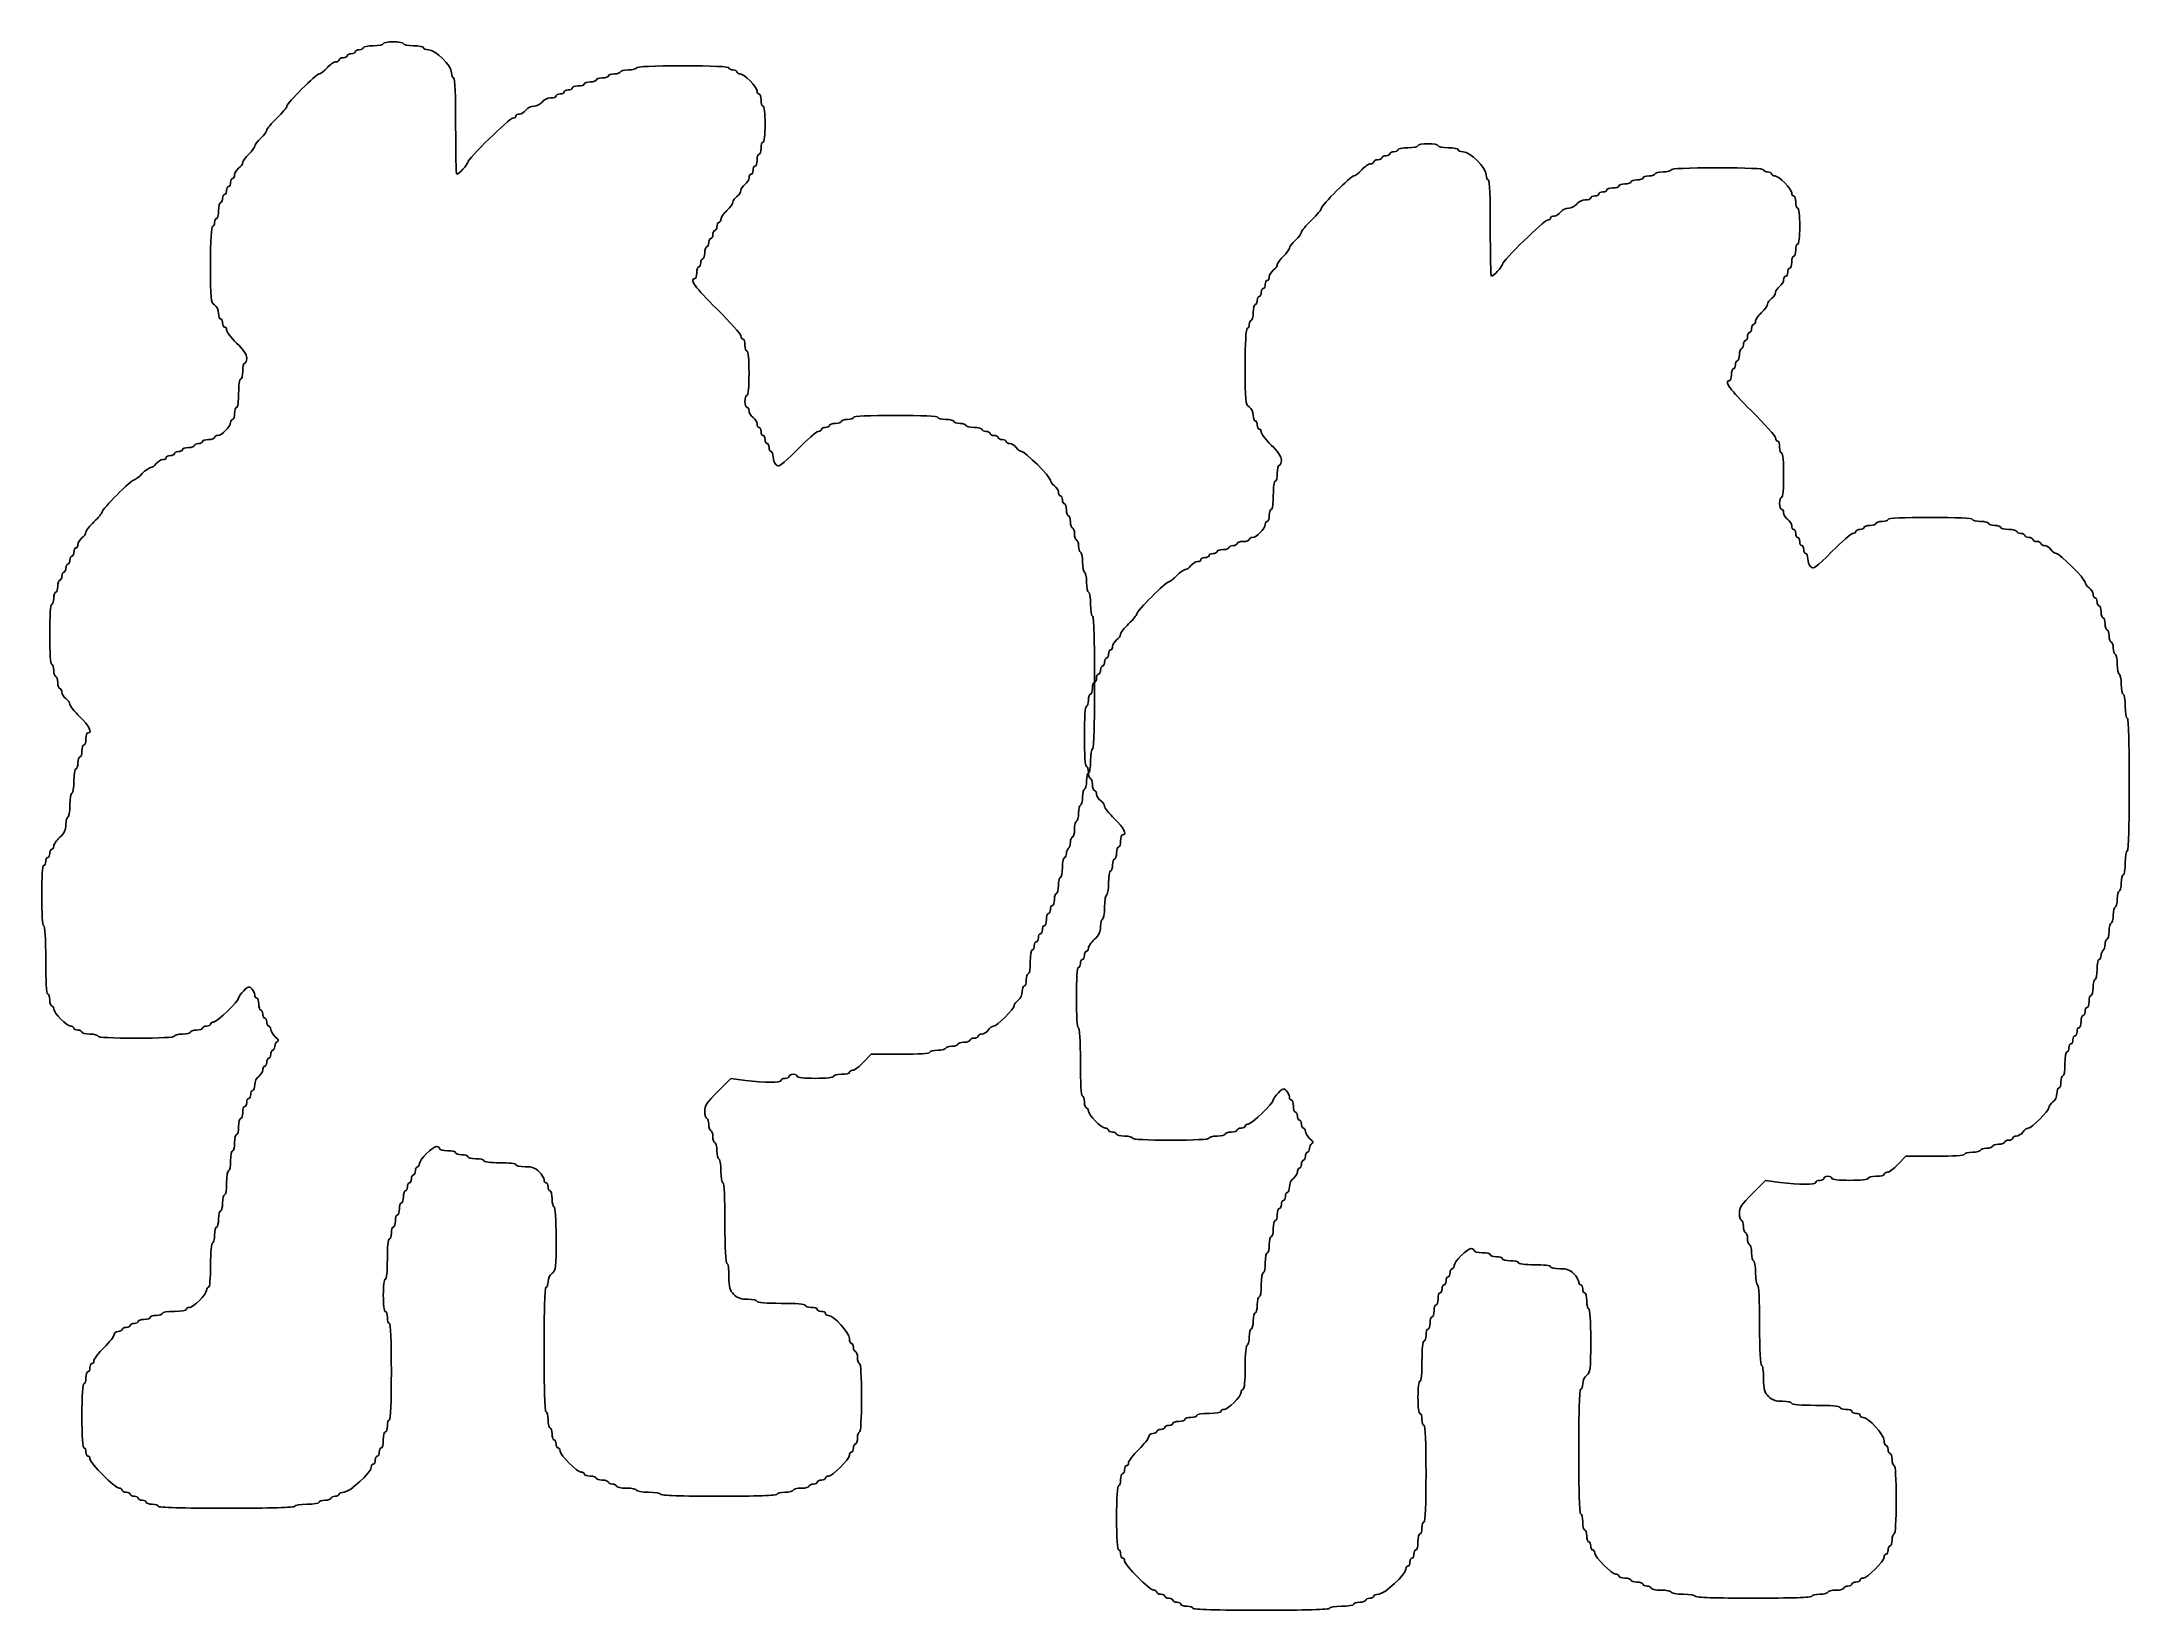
# Model space of a CAD drawing. Extents: x 34 to 401, y -16 to 259.
import ezdxf

# ---------------------------------------------------------------- set-up
doc = ezdxf.new("R2010")
doc.units = 0
doc.layers.get('0').update_dxf_attribs({"linetype": 'CONTINUOUS'})

msp = doc.modelspace()

# ---------------------------------------------------------------- linework, layer by layer
at = {"color": 7}
for p, q in [((179.734025, 81.393133), (178.378228, 79.982023)), ((184.876956, 81.393133), (179.734025, 81.393133)), ((155.066098, 77.144219), (152.787443, 74.865558)), ((157.638136, 76.810198), (155.066098, 77.144219)), ((361.39464, 63.482326), (360.038835, 62.071216)), ((366.537584, 63.482326), (361.39464, 63.482326)), ((336.726715, 59.233411), (334.448044, 56.954751)), ((339.298756, 58.899391), (336.726715, 59.233411)), ((54.553226, 2.018141), (54.553226, 2.018141)), ((236.213851, -15.892648), (236.213851, -15.892648))]:
    msp.add_line(p, q, dxfattribs=at)
for points in [[(87.008785, 256.370911), (87.396839, 256.370911), (87.714339, 256.529661), (87.714339, 256.72369)], [(87.714339, 256.72369), (87.714339, 256.917717), (88.031839, 257.076467), (88.419895, 257.076467)], [(88.419895, 257.076467), (88.807951, 257.076467), (89.125451, 257.235217), (89.125451, 257.429244)], [(89.125451, 257.429244), (89.125451, 257.623273), (89.442951, 257.782023), (89.831008, 257.782023)], [(89.831008, 257.782023), (90.219062, 257.782023), (90.536562, 257.940773), (90.536562, 258.1348)], [(90.536562, 258.1348), (90.536562, 258.328827), (91.330312, 258.487577), (92.300451, 258.487577)], [(92.300451, 258.487577), (93.270591, 258.487577), (94.064341, 258.646327), (94.064341, 258.840357)], [(94.064341, 258.840357), (94.064341, 259.034384), (94.858091, 259.193134), (95.828228, 259.193134)], [(95.828228, 259.193134), (96.798368, 259.193134), (97.592118, 259.034384), (97.592118, 258.840357)], [(97.592118, 258.840357), (97.592118, 258.646327), (98.385868, 258.487577), (99.356008, 258.487577)], [(99.356008, 258.487577), (100.326145, 258.487577), (101.119895, 258.328827), (101.119895, 258.1348)], [(101.119895, 258.1348), (101.119895, 257.940773), (101.520948, 257.782023), (102.011125, 257.782023)], [(102.011125, 257.782023), (103.226433, 257.782023), (106.058785, 254.949672), (106.058785, 253.734362)], [(77.131005, 247.88703), (77.131005, 248.391731), (82.298847, 253.54869), (82.804611, 253.54869)], [(82.804611, 253.54869), (83.020937, 253.54869), (83.642814, 254.02494), (84.186562, 254.607023)], [(84.186562, 254.607023), (84.73031, 255.189107), (85.429003, 255.665357), (85.739211, 255.665357)], [(85.739211, 255.665357), (86.049419, 255.665357), (86.303228, 255.824107), (86.303228, 256.018134)], [(86.303228, 256.018134), (86.303228, 256.212161), (86.620728, 256.370911), (87.008785, 256.370911)], [(106.058785, 253.734362), (106.058785, 253.244186), (106.217535, 252.843134), (106.411562, 252.843134)], [(132.517115, 252.843134), (133.099199, 252.843134), (133.575449, 253.001884), (133.575449, 253.195911)], [(133.575449, 253.195911), (133.575449, 253.38994), (134.051699, 253.54869), (134.633782, 253.54869)], [(134.633782, 253.54869), (135.215865, 253.54869), (135.692115, 253.70744), (135.692115, 253.901467)], [(135.692115, 253.901467), (135.692115, 254.095494), (136.327115, 254.254244), (137.103228, 254.254244)], [(137.103228, 254.254244), (137.879339, 254.254244), (138.514339, 254.412994), (138.514339, 254.607023)], [(138.514339, 254.607023), (138.514339, 254.831983), (141.454153, 254.9598), (146.628228, 254.9598)], [(146.628228, 254.9598), (151.802304, 254.9598), (154.742115, 254.831983), (154.742115, 254.607023)], [(154.742115, 254.607023), (154.742115, 254.412994), (155.059615, 254.254244), (155.447672, 254.254244)], [(155.447672, 254.254244), (155.835728, 254.254244), (156.153228, 254.095494), (156.153228, 253.901467)], [(156.153228, 253.901467), (156.153228, 253.70744), (156.396645, 253.54869), (156.694153, 253.54869)], [(156.694153, 253.54869), (157.396326, 253.54869), (159.681005, 251.264008), (159.681005, 250.561838)], [(106.411562, 252.843134), (106.63695, 252.843134), (106.764341, 249.785725), (106.764341, 244.376467)], [(121.933785, 248.6098), (122.232415, 249.024127), (122.847018, 249.315357), (123.422775, 249.315357)], [(123.422775, 249.315357), (123.962025, 249.315357), (124.403231, 249.474107), (124.403231, 249.668134)], [(124.403231, 249.668134), (124.403231, 249.862161), (124.720731, 250.020911), (125.108785, 250.020911)], [(125.108785, 250.020911), (125.496841, 250.020911), (125.814341, 250.179661), (125.814341, 250.37369)], [(125.814341, 250.37369), (125.814341, 250.567717), (126.131841, 250.726467), (126.519898, 250.726467)], [(126.519898, 250.726467), (126.907951, 250.726467), (127.225451, 250.885217), (127.225451, 251.079244)], [(127.225451, 251.079244), (127.225451, 251.273273), (127.701701, 251.432023), (128.283785, 251.432023)], [(128.283785, 251.432023), (128.865868, 251.432023), (129.342118, 251.590773), (129.342118, 251.7848)], [(129.342118, 251.7848), (129.342118, 251.978827), (129.818368, 252.137577), (130.400449, 252.137577)], [(130.400449, 252.137577), (130.982532, 252.137577), (131.458782, 252.296327), (131.458782, 252.490357)], [(131.458782, 252.490357), (131.458782, 252.684384), (131.935032, 252.843134), (132.517115, 252.843134)], [(159.681005, 250.561838), (159.681005, 250.264327), (159.839755, 250.020911), (160.033785, 250.020911)], [(160.033785, 250.020911), (160.227812, 250.020911), (160.386562, 249.544661), (160.386562, 248.962577)], [(73.603226, 243.658965), (73.603226, 243.884757), (74.396976, 244.842634), (75.367115, 245.787577)], [(75.367115, 245.787577), (76.337253, 246.732523), (77.131005, 247.677276), (77.131005, 247.88703)], [(108.881008, 238.014534), (108.881008, 238.599097), (116.217782, 245.787577), (116.814404, 245.787577)], [(116.814404, 245.787577), (117.107703, 245.787577), (117.347675, 245.946327), (117.347675, 246.140357)], [(117.347675, 246.140357), (117.347675, 246.334384), (117.630128, 246.493134), (117.975351, 246.493134)], [(117.975351, 246.493134), (118.320571, 246.493134), (118.831865, 246.810634), (119.111562, 247.19869)], [(119.111562, 247.19869), (119.392081, 247.587887), (120.024795, 247.904244), (120.522675, 247.904244)], [(120.522675, 247.904244), (121.020552, 247.904244), (121.653266, 248.220604), (121.933785, 248.6098)], [(160.386562, 248.962577), (160.386562, 248.380494), (160.545312, 247.904244), (160.739339, 247.904244)], [(160.739339, 247.904244), (160.948391, 247.904244), (161.092118, 246.610725), (161.092118, 244.729244)], [(71.486559, 240.84869), (71.486559, 241.081053), (71.962809, 241.716053), (72.544892, 242.2598)], [(72.544892, 242.2598), (73.126976, 242.803548), (73.603226, 243.433172), (73.603226, 243.658965)], [(106.764341, 244.376467), (106.764341, 239.7198), (106.850929, 235.9098), (106.956762, 235.9098)], [(161.092118, 244.729244), (161.092118, 242.847763), (160.948391, 241.554244), (160.739339, 241.554244)], [(69.369892, 237.962808), (69.369892, 238.230186), (69.846142, 238.893832), (70.428226, 239.437577)], [(70.428226, 239.437577), (71.010309, 239.981325), (71.486559, 240.616325), (71.486559, 240.84869)], [(159.681005, 238.379244), (159.681005, 237.79716), (159.522255, 237.32091), (159.328228, 237.32091)], [(160.033785, 239.437577), (159.839755, 239.437577), (159.681005, 238.961327), (159.681005, 238.379244)], [(160.386562, 240.495911), (160.386562, 239.913827), (160.227812, 239.437577), (160.033785, 239.437577)], [(160.739339, 241.554244), (160.545312, 241.554244), (160.386562, 241.077994), (160.386562, 240.495911)], [(267.963862, 238.107326), (267.963862, 238.301352), (268.281362, 238.460102), (268.6694, 238.460102)], [(268.6694, 238.460102), (269.057464, 238.460102), (269.374964, 238.618852), (269.374964, 238.812882)], [(269.374964, 238.812882), (269.374964, 239.006909), (269.692464, 239.165659), (270.080528, 239.165659)], [(270.080528, 239.165659), (270.468566, 239.165659), (270.786066, 239.324409), (270.786066, 239.518436)], [(270.786066, 239.518436), (270.786066, 239.712465), (271.103566, 239.871215), (271.491631, 239.871215)], [(271.491631, 239.871215), (271.879695, 239.871215), (272.197195, 240.029965), (272.197195, 240.223992)], [(272.197195, 240.223992), (272.197195, 240.418019), (272.990945, 240.576769), (273.961066, 240.576769)], [(273.961066, 240.576769), (274.931214, 240.576769), (275.724964, 240.735522), (275.724964, 240.929549)], [(275.724964, 240.929549), (275.724964, 241.123578), (276.518714, 241.282328), (277.488862, 241.282328)], [(277.488862, 241.282328), (278.458983, 241.282328), (279.252733, 241.123578), (279.252733, 240.929549)], [(279.252733, 240.929549), (279.252733, 240.735522), (280.046483, 240.576769), (281.016631, 240.576769)], [(281.016631, 240.576769), (281.986778, 240.576769), (282.780528, 240.418019), (282.780528, 240.223992)], [(282.780528, 240.223992), (282.780528, 240.029965), (283.181557, 239.871215), (283.671751, 239.871215)], [(283.671751, 239.871215), (284.887061, 239.871215), (287.7194, 237.038864), (287.7194, 235.823554)], [(67.253226, 234.49869), (67.253226, 234.886743), (67.411976, 235.204243), (67.606003, 235.204243)], [(67.606003, 235.204243), (67.800032, 235.204243), (67.958782, 235.486699), (67.958782, 235.83192)], [(67.958782, 235.83192), (67.958782, 236.177143), (68.276282, 236.688439), (68.664336, 236.968133)], [(68.664336, 236.968133), (69.052392, 237.247827), (69.369892, 237.69543), (69.369892, 237.962808)], [(106.956762, 235.9098), (107.305097, 235.9098), (108.881008, 237.633531), (108.881008, 238.014534)], [(158.269895, 235.282124), (158.269895, 234.9369), (157.952395, 234.425606), (157.564339, 234.14591)], [(158.622672, 235.9098), (158.428645, 235.9098), (158.269895, 235.627347), (158.269895, 235.282124)], [(158.975451, 236.615356), (158.975451, 236.2273), (158.816701, 235.9098), (158.622672, 235.9098)], [(159.328228, 237.32091), (159.134201, 237.32091), (158.975451, 237.00341), (158.975451, 236.615356)], [(258.791628, 229.976222), (258.791628, 230.480923), (263.95947, 235.637882), (264.465234, 235.637882)], [(264.465234, 235.637882), (264.681547, 235.637882), (265.303423, 236.114132), (265.847195, 236.696216)], [(265.847195, 236.696216), (266.39094, 237.278299), (267.089625, 237.754549), (267.399823, 237.754549)], [(267.399823, 237.754549), (267.710047, 237.754549), (267.963862, 237.913299), (267.963862, 238.107326)], [(287.7194, 235.823554), (287.7194, 235.333379), (287.87815, 234.932326), (288.072195, 234.932326)], [(288.072195, 234.932326), (288.297567, 234.932326), (288.424964, 231.87492), (288.424964, 226.465659)], [(312.061066, 234.226769), (312.64315, 234.226769), (313.1194, 234.385519), (313.1194, 234.579549)], [(313.1194, 234.579549), (313.1194, 234.773576), (313.59565, 234.932326), (314.177733, 234.932326)], [(314.177733, 234.932326), (314.759816, 234.932326), (315.236066, 235.091076), (315.236066, 235.285103)], [(315.236066, 235.285103), (315.236066, 235.479132), (315.712316, 235.637882), (316.2944, 235.637882)], [(316.2944, 235.637882), (316.876483, 235.637882), (317.352733, 235.796632), (317.352733, 235.990659)], [(317.352733, 235.990659), (317.352733, 236.184686), (317.987733, 236.343436), (318.763862, 236.343436)], [(318.763862, 236.343436), (319.539964, 236.343436), (320.174964, 236.502186), (320.174964, 236.696216)], [(320.174964, 236.696216), (320.174964, 236.921175), (323.114776, 237.048992), (328.288835, 237.048992)], [(328.288835, 237.048992), (333.462921, 237.048992), (336.402733, 236.921175), (336.402733, 236.696216)], [(336.402733, 236.696216), (336.402733, 236.502186), (336.720233, 236.343436), (337.108297, 236.343436)], [(337.108297, 236.343436), (337.496335, 236.343436), (337.813835, 236.184686), (337.813835, 235.990659)], [(337.813835, 235.990659), (337.813835, 235.796632), (338.057252, 235.637882), (338.354776, 235.637882)], [(338.354776, 235.637882), (339.056927, 235.637882), (341.341631, 233.3532), (341.341631, 232.65103)], [(65.136559, 229.5598), (65.136559, 230.33591), (65.295309, 230.97091), (65.489336, 230.97091)], [(65.489336, 230.97091), (65.683365, 230.97091), (65.842115, 231.28841), (65.842115, 231.676467)], [(65.842115, 231.676467), (65.842115, 232.064523), (66.000865, 232.382023), (66.194892, 232.382023)], [(66.194892, 232.382023), (66.388919, 232.382023), (66.547669, 232.699523), (66.547669, 233.087577)], [(66.547669, 233.087577), (66.547669, 233.475633), (66.706419, 233.793133), (66.900449, 233.793133)], [(66.900449, 233.793133), (67.094476, 233.793133), (67.253226, 234.110633), (67.253226, 234.49869)], [(155.447672, 231.034569), (155.447672, 230.767194), (154.971422, 230.103548), (154.389339, 229.5598)], [(156.153228, 232.029243), (155.765172, 231.74955), (155.447672, 231.301946), (155.447672, 231.034569)], [(156.858782, 233.087577), (156.858782, 232.78519), (156.541282, 232.30894), (156.153228, 232.029243)], [(157.564339, 234.14591), (157.176282, 233.866216), (156.858782, 233.389966), (156.858782, 233.087577)], [(303.5944, 230.698992), (303.893035, 231.113319), (304.507635, 231.404549), (305.083395, 231.404549)], [(305.083395, 231.404549), (305.622643, 231.404549), (306.063862, 231.563299), (306.063862, 231.757326)], [(306.063862, 231.757326), (306.063862, 231.951353), (306.381362, 232.110103), (306.7694, 232.110103)], [(306.7694, 232.110103), (307.157464, 232.110103), (307.474964, 232.268853), (307.474964, 232.462882)], [(307.474964, 232.462882), (307.474964, 232.656909), (307.792464, 232.815659), (308.180528, 232.815659)], [(308.180528, 232.815659), (308.568566, 232.815659), (308.886066, 232.974409), (308.886066, 233.168436)], [(308.886066, 233.168436), (308.886066, 233.362466), (309.362316, 233.521216), (309.9444, 233.521216)], [(309.9444, 233.521216), (310.526483, 233.521216), (311.002733, 233.679966), (311.002733, 233.873992)], [(311.002733, 233.873992), (311.002733, 234.068019), (311.478983, 234.226769), (312.061066, 234.226769)], [(341.341631, 232.65103), (341.341631, 232.353519), (341.500381, 232.110103), (341.6944, 232.110103)], [(341.6944, 232.110103), (341.888419, 232.110103), (342.047169, 231.633853), (342.047169, 231.051769)], [(342.047169, 231.051769), (342.047169, 230.469686), (342.205919, 229.993436), (342.399964, 229.993436)], [(64.078226, 226.737577), (64.272253, 226.737577), (64.431003, 227.055077), (64.431003, 227.443133)], [(64.431003, 227.443133), (64.431003, 227.83119), (64.589753, 228.14869), (64.783782, 228.14869)], [(64.783782, 228.14869), (64.977809, 228.14869), (65.136559, 228.78369), (65.136559, 229.5598)], [(152.978228, 227.443133), (152.784199, 227.443133), (152.625449, 227.125633), (152.625449, 226.737577)], [(153.331005, 228.007151), (153.331005, 227.69694), (153.172255, 227.443133), (152.978228, 227.443133)], [(154.389339, 229.5598), (153.807255, 229.016052), (153.331005, 228.317361), (153.331005, 228.007151)], [(255.263851, 225.748157), (255.263851, 225.97395), (256.057601, 226.931826), (257.027741, 227.876769)], [(257.027741, 227.876769), (257.997878, 228.821716), (258.791628, 229.766469), (258.791628, 229.976222)], [(290.541631, 220.103726), (290.541631, 220.688289), (297.878394, 227.876769), (298.47503, 227.876769)], [(298.47503, 227.876769), (298.76832, 227.876769), (299.008297, 228.035519), (299.008297, 228.229549)], [(299.008297, 228.229549), (299.008297, 228.423576), (299.29074, 228.582326), (299.635968, 228.582326)], [(299.635968, 228.582326), (299.981197, 228.582326), (300.492478, 228.899826), (300.772195, 229.287882)], [(300.772195, 229.287882), (301.052706, 229.677079), (301.685404, 229.993436), (302.183297, 229.993436)], [(302.183297, 229.993436), (302.681164, 229.993436), (303.313888, 230.309796), (303.5944, 230.698992)], [(342.399964, 229.993436), (342.609011, 229.993436), (342.752733, 228.69992), (342.752733, 226.818436)], [(63.725449, 220.11268), (63.725449, 224.294094), (63.855563, 226.737577), (64.078226, 226.737577)], [(151.214339, 223.915356), (151.214339, 223.5273), (151.055589, 223.2098), (150.861562, 223.2098)], [(151.567115, 224.62091), (151.373089, 224.62091), (151.214339, 224.30341), (151.214339, 223.915356)], [(151.919895, 225.326467), (151.919895, 224.93841), (151.761145, 224.62091), (151.567115, 224.62091)], [(152.272672, 226.032023), (152.078645, 226.032023), (151.919895, 225.714523), (151.919895, 225.326467)], [(152.625449, 226.737577), (152.625449, 226.349523), (152.466699, 226.032023), (152.272672, 226.032023)], [(253.147184, 222.937882), (253.147184, 223.170245), (253.623434, 223.805245), (254.205518, 224.348992)], [(254.205518, 224.348992), (254.787601, 224.89274), (255.263851, 225.522364), (255.263851, 225.748157)], [(288.424964, 226.465659), (288.424964, 221.808992), (288.511562, 217.998992), (288.617395, 217.998992)], [(342.399964, 223.643436), (342.205919, 223.643436), (342.047169, 223.167186), (342.047169, 222.585103)], [(342.752733, 226.818436), (342.752733, 224.936955), (342.609011, 223.643436), (342.399964, 223.643436)], [(64.431003, 212.979243), (63.768547, 213.456716), (63.725449, 213.892477), (63.725449, 220.11268)], [(149.803228, 220.387577), (149.803228, 219.999523), (149.644478, 219.682023), (149.450449, 219.682023)], [(150.156005, 221.093133), (149.961978, 221.093133), (149.803228, 220.775633), (149.803228, 220.387577)], [(150.508782, 222.151467), (150.508782, 221.569383), (150.350032, 221.093133), (150.156005, 221.093133)], [(150.861562, 223.2098), (150.667532, 223.2098), (150.508782, 222.73355), (150.508782, 222.151467)], [(250.324961, 219.057326), (250.713018, 219.33702), (251.030518, 219.784623), (251.030518, 220.052)], [(251.030518, 220.052), (251.030518, 220.319378), (251.506768, 220.983024), (252.088851, 221.526769)], [(252.088851, 221.526769), (252.670934, 222.070517), (253.147184, 222.705517), (253.147184, 222.937882)], [(288.617395, 217.998992), (288.965719, 217.998992), (290.541631, 219.722724), (290.541631, 220.103726)], [(341.341631, 220.468436), (341.341631, 219.886353), (341.182881, 219.410103), (340.988835, 219.410103)], [(341.6944, 221.526769), (341.500381, 221.526769), (341.341631, 221.050519), (341.341631, 220.468436)], [(342.047169, 222.585103), (342.047169, 222.003019), (341.888419, 221.526769), (341.6944, 221.526769)], [(148.744895, 217.565356), (147.714801, 217.565356), (148.813933, 216.066537), (152.625449, 212.27369)], [(149.097672, 218.62369), (149.097672, 218.041606), (148.938922, 217.565356), (148.744895, 217.565356)], [(149.450449, 219.682023), (149.256422, 219.682023), (149.097672, 219.205773), (149.097672, 218.62369)], [(248.561074, 215.882326), (248.755101, 215.882326), (248.913851, 216.199826), (248.913851, 216.587882)], [(248.913851, 216.587882), (248.913851, 216.975936), (249.072601, 217.293436), (249.266628, 217.293436)], [(249.266628, 217.293436), (249.460658, 217.293436), (249.619408, 217.575892), (249.619408, 217.921112)], [(249.619408, 217.921112), (249.619408, 218.266335), (249.936908, 218.777632), (250.324961, 219.057326)], [(339.930502, 217.371316), (339.930502, 217.026093), (339.613002, 216.514799), (339.224964, 216.235103)], [(340.283297, 217.998992), (340.089252, 217.998992), (339.930502, 217.716539), (339.930502, 217.371316)], [(340.636066, 218.704549), (340.636066, 218.316492), (340.477316, 217.998992), (340.283297, 217.998992)], [(340.988835, 219.410103), (340.794816, 219.410103), (340.636066, 219.092603), (340.636066, 218.704549)], [(65.136559, 211.490253), (65.136559, 212.066013), (64.84533, 212.680613), (64.431003, 212.979243)], [(246.797184, 211.648992), (246.797184, 212.425103), (246.955934, 213.060103), (247.149961, 213.060103)], [(247.149961, 213.060103), (247.343991, 213.060103), (247.502741, 213.377603), (247.502741, 213.765659)], [(247.502741, 213.765659), (247.502741, 214.153716), (247.661491, 214.471216), (247.855518, 214.471216)], [(247.855518, 214.471216), (248.049545, 214.471216), (248.208295, 214.788716), (248.208295, 215.176769)], [(248.208295, 215.176769), (248.208295, 215.564826), (248.367045, 215.882326), (248.561074, 215.882326)], [(337.108297, 213.123761), (337.108297, 212.856387), (336.632047, 212.19274), (336.049964, 211.648992)], [(337.813835, 214.118436), (337.425797, 213.838742), (337.108297, 213.391139), (337.108297, 213.123761)], [(338.5194, 215.176769), (338.5194, 214.874382), (338.2019, 214.398132), (337.813835, 214.118436)], [(339.224964, 216.235103), (338.8369, 215.955409), (338.5194, 215.479159), (338.5194, 215.176769)], [(65.489336, 210.5098), (65.295309, 210.5098), (65.136559, 210.951006), (65.136559, 211.490253)], [(65.842115, 209.804243), (65.842115, 210.1923), (65.683365, 210.5098), (65.489336, 210.5098)], [(66.194892, 209.09869), (66.000865, 209.09869), (65.842115, 209.41619), (65.842115, 209.804243)], [(66.547669, 208.546621), (66.547669, 208.850256), (66.388919, 209.09869), (66.194892, 209.09869)], [(152.625449, 212.27369), (154.953782, 209.95676), (156.858782, 207.818299), (156.858782, 207.521556)], [(245.738851, 208.826769), (245.932878, 208.826769), (246.091628, 209.144269), (246.091628, 209.532326)], [(246.091628, 209.532326), (246.091628, 209.920382), (246.250378, 210.237882), (246.444408, 210.237882)], [(246.444408, 210.237882), (246.638434, 210.237882), (246.797184, 210.872882), (246.797184, 211.648992)], [(334.638835, 209.532326), (334.444816, 209.532326), (334.286066, 209.214826), (334.286066, 208.826769)], [(334.991631, 210.096343), (334.991631, 209.786133), (334.832881, 209.532326), (334.638835, 209.532326)], [(336.049964, 211.648992), (335.467881, 211.105245), (334.991631, 210.406554), (334.991631, 210.096343)], [(68.311559, 206.276467), (67.341419, 207.22141), (66.547669, 208.242979), (66.547669, 208.546621)], [(70.075449, 203.653536), (70.075449, 204.275092), (69.523203, 205.096287), (68.311559, 206.276467)], [(156.858782, 207.521556), (156.858782, 207.22481), (157.017532, 206.982023), (157.211562, 206.982023)], [(157.211562, 206.982023), (157.405589, 206.982023), (157.564339, 206.505773), (157.564339, 205.92369)], [(157.564339, 205.92369), (157.564339, 205.341606), (157.723089, 204.865356), (157.917118, 204.865356)], [(245.386074, 202.201873), (245.386074, 206.383287), (245.516188, 208.826769), (245.738851, 208.826769)], [(332.522169, 205.298992), (332.32815, 205.298992), (332.1694, 204.822742), (332.1694, 204.240659)], [(332.874964, 206.004549), (332.874964, 205.616492), (332.716214, 205.298992), (332.522169, 205.298992)], [(333.227733, 206.710103), (333.033714, 206.710103), (332.874964, 206.392603), (332.874964, 206.004549)], [(333.580502, 207.415659), (333.580502, 207.027603), (333.421752, 206.710103), (333.227733, 206.710103)], [(333.933297, 208.121216), (333.739252, 208.121216), (333.580502, 207.803716), (333.580502, 207.415659)], [(334.286066, 208.826769), (334.286066, 208.438716), (334.127316, 208.121216), (333.933297, 208.121216)], [(69.369892, 201.337577), (69.369892, 202.11369), (69.528642, 202.74869), (69.722669, 202.74869)], [(69.722669, 202.74869), (69.916699, 202.74869), (70.075449, 203.155873), (70.075449, 203.653536)], [(157.917118, 204.865356), (158.130923, 204.865356), (158.269895, 203.336652), (158.269895, 200.9848)], [(246.091628, 195.068436), (245.429172, 195.545908), (245.386074, 195.981669), (245.386074, 202.201873)], [(331.111066, 201.771216), (330.917047, 201.771216), (330.758297, 201.294966), (330.758297, 200.712882)], [(331.463835, 202.476769), (331.463835, 202.088716), (331.305085, 201.771216), (331.111066, 201.771216)], [(331.816631, 203.182326), (331.622585, 203.182326), (331.463835, 202.864826), (331.463835, 202.476769)], [(332.1694, 204.240659), (332.1694, 203.658576), (332.01065, 203.182326), (331.816631, 203.182326)], [(68.664336, 197.457023), (68.664336, 198.868133), (68.815527, 199.926467), (69.017115, 199.926467)], [(69.017115, 199.926467), (69.211142, 199.926467), (69.369892, 200.561467), (69.369892, 201.337577)], [(158.269895, 200.9848), (158.269895, 198.632948), (158.130923, 197.104243), (157.917118, 197.104243)], [(330.405502, 199.654549), (329.375426, 199.654549), (330.474558, 198.155729), (334.286066, 194.362882)], [(330.758297, 200.712882), (330.758297, 200.130799), (330.599547, 199.654549), (330.405502, 199.654549)], [(67.958782, 193.929243), (67.958782, 194.511327), (68.117532, 194.987577), (68.311559, 194.987577)], [(68.311559, 194.987577), (68.513148, 194.987577), (68.664336, 196.04591), (68.664336, 197.457023)], [(157.917118, 197.104243), (157.723089, 197.104243), (157.564339, 196.627993), (157.564339, 196.04591)], [(157.564339, 196.04591), (157.564339, 195.463827), (157.723089, 194.987577), (157.917118, 194.987577)], [(157.917118, 194.987577), (158.111145, 194.987577), (158.269895, 194.705123), (158.269895, 194.3599)], [(158.269895, 194.3599), (158.269895, 194.01468), (158.587395, 193.503386), (158.975451, 193.22369)], [(246.797184, 193.579446), (246.797184, 194.155206), (246.505955, 194.769806), (246.091628, 195.068436)], [(334.286066, 194.362882), (336.6144, 192.045952), (338.5194, 189.907492), (338.5194, 189.610749)], [(64.976203, 190.04869), (65.681926, 190.04869), (67.253226, 191.619989), (67.253226, 192.32571)], [(67.253226, 192.32571), (67.253226, 192.625573), (67.411976, 192.87091), (67.606003, 192.87091)], [(67.606003, 192.87091), (67.800032, 192.87091), (67.958782, 193.34716), (67.958782, 193.929243)], [(158.975451, 193.22369), (159.363505, 192.943993), (159.681005, 192.432697), (159.681005, 192.087476)], [(159.681005, 192.087476), (159.681005, 191.742256), (159.839755, 191.4598), (160.033785, 191.4598)], [(160.033785, 191.4598), (160.227812, 191.4598), (160.386562, 191.1423), (160.386562, 190.754243)], [(160.386562, 190.754243), (160.386562, 190.36619), (160.545312, 190.04869), (160.739339, 190.04869)], [(166.717271, 187.559789), (168.459229, 189.316738), (170.128687, 190.754243), (170.427179, 190.754243)], [(170.427179, 190.754243), (170.725674, 190.754243), (170.969895, 190.912993), (170.969895, 191.107023)], [(170.969895, 191.107023), (170.969895, 191.30105), (171.287395, 191.4598), (171.675451, 191.4598)], [(171.675451, 191.4598), (172.063505, 191.4598), (172.381005, 191.61855), (172.381005, 191.812577)], [(172.381005, 191.812577), (172.381005, 192.006606), (172.857255, 192.165356), (173.439339, 192.165356)], [(173.439339, 192.165356), (174.021422, 192.165356), (174.497672, 192.324106), (174.497672, 192.518133)], [(174.497672, 192.518133), (174.497672, 192.71216), (174.973922, 192.87091), (175.556005, 192.87091)], [(175.556005, 192.87091), (176.138089, 192.87091), (176.614339, 193.02966), (176.614339, 193.22369)], [(176.614339, 193.22369), (176.614339, 193.447675), (179.31897, 193.576467), (184.022669, 193.576467)], [(184.022669, 193.576467), (188.726379, 193.576467), (191.431003, 193.447675), (191.431003, 193.22369)], [(191.431003, 193.22369), (191.431003, 193.02966), (192.066003, 192.87091), (192.842105, 192.87091)], [(192.842105, 192.87091), (193.618234, 192.87091), (194.253234, 192.71216), (194.253234, 192.518133)], [(194.253234, 192.518133), (194.253234, 192.324106), (194.729484, 192.165356), (195.311567, 192.165356)], [(195.311567, 192.165356), (195.89365, 192.165356), (196.3699, 192.006606), (196.3699, 191.812577)], [(196.3699, 191.812577), (196.3699, 191.61855), (197.0049, 191.4598), (197.781003, 191.4598)], [(197.781003, 191.4598), (198.557105, 191.4598), (199.192105, 191.30105), (199.192105, 191.107023)], [(199.192105, 191.107023), (199.192105, 190.912993), (199.509605, 190.754243), (199.897669, 190.754243)], [(199.897669, 190.754243), (200.285734, 190.754243), (200.603234, 190.595493), (200.603234, 190.401467)], [(247.149961, 192.598992), (246.955934, 192.598992), (246.797184, 193.040198), (246.797184, 193.579446)], [(247.502741, 191.893436), (247.502741, 192.281492), (247.343991, 192.598992), (247.149961, 192.598992)], [(247.855518, 191.187882), (247.661491, 191.187882), (247.502741, 191.505382), (247.502741, 191.893436)], [(248.208295, 190.635813), (248.208295, 190.939449), (248.049545, 191.187882), (247.855518, 191.187882)], [(249.972184, 188.365659), (249.002045, 189.310603), (248.208295, 190.332172), (248.208295, 190.635813)], [(57.375449, 186.87369), (57.375449, 187.067717), (57.692949, 187.226467), (58.081003, 187.226467)], [(58.081003, 187.226467), (58.469059, 187.226467), (58.786559, 187.385217), (58.786559, 187.579243)], [(58.786559, 187.579243), (58.786559, 187.773273), (59.262809, 187.932023), (59.844892, 187.932023)], [(59.844892, 187.932023), (60.426976, 187.932023), (60.903226, 188.090773), (60.903226, 188.2848)], [(60.903226, 188.2848), (60.903226, 188.478827), (61.220726, 188.637577), (61.608782, 188.637577)], [(61.608782, 188.637577), (61.996836, 188.637577), (62.314336, 188.796327), (62.314336, 188.990356)], [(62.314336, 188.990356), (62.314336, 189.184383), (62.790586, 189.343133), (63.372669, 189.343133)], [(63.372669, 189.343133), (63.954753, 189.343133), (64.431003, 189.501883), (64.431003, 189.69591)], [(64.431003, 189.69591), (64.431003, 189.88994), (64.676343, 190.04869), (64.976203, 190.04869)], [(160.739339, 190.04869), (160.933368, 190.04869), (161.092118, 189.73119), (161.092118, 189.343133)], [(161.092118, 189.343133), (161.092118, 188.955077), (161.250868, 188.637577), (161.444895, 188.637577)], [(161.444895, 188.637577), (161.638922, 188.637577), (161.797672, 188.320077), (161.797672, 187.932023)], [(161.797672, 187.932023), (161.797672, 187.543967), (161.956422, 187.226467), (162.150451, 187.226467)], [(162.150451, 187.226467), (162.344478, 187.226467), (162.503228, 186.818254), (162.503228, 186.319324)], [(163.026651, 184.888756), (163.48937, 184.426042), (163.917429, 184.735846), (166.717271, 187.559789)], [(200.603234, 190.401467), (200.603234, 190.20744), (200.920734, 190.04869), (201.308772, 190.04869)], [(201.308772, 190.04869), (201.696836, 190.04869), (202.014336, 189.88994), (202.014336, 189.69591)], [(202.014336, 189.69591), (202.014336, 189.501883), (202.331836, 189.343133), (202.7199, 189.343133)], [(202.7199, 189.343133), (203.107938, 189.343133), (203.425438, 189.184383), (203.425438, 188.990356)], [(203.425438, 188.990356), (203.425438, 188.796327), (203.707907, 188.637577), (204.053136, 188.637577)], [(204.053136, 188.637577), (204.398338, 188.637577), (204.909645, 188.320077), (205.189336, 187.932023)], [(205.189336, 187.932023), (205.469027, 187.543967), (205.903896, 187.226467), (206.1557, 187.226467)], [(206.1557, 187.226467), (206.752309, 187.226467), (211.186567, 182.792222), (211.186567, 182.195602)], [(251.736074, 185.742728), (251.736074, 186.364285), (251.183828, 187.18548), (249.972184, 188.365659)], [(338.5194, 189.610749), (338.5194, 189.314003), (338.67815, 189.071216), (338.872169, 189.071216)], [(338.872169, 189.071216), (339.066214, 189.071216), (339.224964, 188.594966), (339.224964, 188.012882)], [(339.224964, 188.012882), (339.224964, 187.430799), (339.383714, 186.954549), (339.577733, 186.954549)], [(339.577733, 186.954549), (339.791543, 186.954549), (339.930502, 185.425845), (339.930502, 183.073992)], [(50.349052, 182.287577), (50.565378, 182.287577), (51.187255, 182.763827), (51.731003, 183.34591)], [(51.731003, 183.34591), (52.27475, 183.927993), (52.938394, 184.404243), (53.205772, 184.404243)], [(53.205772, 184.404243), (53.473149, 184.404243), (53.92075, 184.721743), (54.200446, 185.1098)], [(54.200446, 185.1098), (54.480142, 185.497856), (54.991439, 185.815356), (55.33666, 185.815356)], [(55.33666, 185.815356), (55.681883, 185.815356), (55.964336, 185.974106), (55.964336, 186.168133)], [(55.964336, 186.168133), (55.964336, 186.36216), (56.281836, 186.52091), (56.669892, 186.52091)], [(56.669892, 186.52091), (57.057949, 186.52091), (57.375449, 186.67966), (57.375449, 186.87369)], [(162.503228, 186.319324), (162.503228, 185.820397), (162.738771, 185.176642), (163.026651, 184.888756)], [(250.677741, 182.015659), (250.871768, 182.015659), (251.030518, 182.650659), (251.030518, 183.426769)], [(251.030518, 183.426769), (251.030518, 184.202882), (251.189268, 184.837882), (251.383295, 184.837882)], [(251.383295, 184.837882), (251.577324, 184.837882), (251.736074, 185.245065), (251.736074, 185.742728)], [(44.675446, 176.621165), (44.675446, 177.12917), (49.840404, 182.287577), (50.349052, 182.287577)], [(211.186567, 182.195602), (211.186567, 181.943798), (211.504067, 181.50894), (211.892105, 181.229243)], [(211.892105, 181.229243), (212.280169, 180.949547), (212.597669, 180.438253), (212.597669, 180.093033)], [(212.597669, 180.093033), (212.597669, 179.74781), (212.756419, 179.465356), (212.950438, 179.465356)], [(250.324961, 179.546216), (250.324961, 180.957326), (250.476152, 182.015659), (250.677741, 182.015659)], [(339.930502, 183.073992), (339.930502, 180.72214), (339.791543, 179.193436), (339.577733, 179.193436)], [(43.264336, 174.879243), (44.040446, 175.624932), (44.675446, 176.408797), (44.675446, 176.621165)], [(212.950438, 179.465356), (213.144457, 179.465356), (213.303207, 179.147856), (213.303207, 178.7598)], [(213.303207, 178.7598), (213.303207, 178.371743), (213.461957, 178.054243), (213.656003, 178.054243)], [(213.656003, 178.054243), (213.850022, 178.054243), (214.008772, 177.577993), (214.008772, 176.99591)], [(214.008772, 176.99591), (214.008772, 176.413827), (214.167522, 175.937577), (214.361541, 175.937577)], [(214.361541, 175.937577), (214.555586, 175.937577), (214.714336, 175.461327), (214.714336, 174.879243)], [(249.266628, 174.960103), (249.460658, 174.960103), (249.619408, 175.436353), (249.619408, 176.018436)], [(249.619408, 176.018436), (249.619408, 176.600519), (249.778158, 177.076769), (249.972184, 177.076769)], [(249.972184, 177.076769), (250.173773, 177.076769), (250.324961, 178.135103), (250.324961, 179.546216)], [(339.577733, 179.193436), (339.383714, 179.193436), (339.224964, 178.717186), (339.224964, 178.135103)], [(339.224964, 178.135103), (339.224964, 177.553019), (339.383714, 177.076769), (339.577733, 177.076769)], [(339.577733, 177.076769), (339.771752, 177.076769), (339.930502, 176.794316), (339.930502, 176.449093)], [(339.930502, 176.449093), (339.930502, 176.103873), (340.248002, 175.592579), (340.636066, 175.312882)], [(41.147672, 172.057023), (41.535728, 172.336719), (41.853228, 172.781084), (41.853228, 173.044504)], [(41.853228, 173.044504), (41.853228, 173.307923), (42.488226, 174.133558), (43.264336, 174.879243)], [(214.714336, 174.879243), (214.714336, 174.29716), (214.873086, 173.82091), (215.067105, 173.82091)], [(215.067105, 173.82091), (215.261124, 173.82091), (215.419874, 173.34466), (215.419874, 172.762577)], [(215.419874, 172.762577), (215.419874, 172.180493), (215.578624, 171.704243), (215.772669, 171.704243)], [(246.636828, 172.137882), (247.342552, 172.137882), (248.913851, 173.709182), (248.913851, 174.414902)], [(248.913851, 174.414902), (248.913851, 174.714765), (249.072601, 174.960103), (249.266628, 174.960103)], [(340.636066, 175.312882), (341.024131, 175.033186), (341.341631, 174.521889), (341.341631, 174.176669)], [(341.341631, 174.176669), (341.341631, 173.831448), (341.500381, 173.548992), (341.6944, 173.548992)], [(341.6944, 173.548992), (341.888419, 173.548992), (342.047169, 173.231492), (342.047169, 172.843436)], [(342.047169, 172.843436), (342.047169, 172.455382), (342.205919, 172.137882), (342.399964, 172.137882)], [(348.37788, 169.648981), (350.119844, 171.405931), (351.789312, 172.843436), (352.087789, 172.843436)], [(352.087789, 172.843436), (352.386291, 172.843436), (352.630502, 173.002186), (352.630502, 173.196216)], [(352.630502, 173.196216), (352.630502, 173.390242), (352.948002, 173.548992), (353.336066, 173.548992)], [(353.336066, 173.548992), (353.724131, 173.548992), (354.041631, 173.707742), (354.041631, 173.901769)], [(354.041631, 173.901769), (354.041631, 174.095799), (354.517881, 174.254549), (355.099964, 174.254549)], [(355.099964, 174.254549), (355.682047, 174.254549), (356.158297, 174.413299), (356.158297, 174.607326)], [(356.158297, 174.607326), (356.158297, 174.801353), (356.634547, 174.960103), (357.216631, 174.960103)], [(357.216631, 174.960103), (357.798714, 174.960103), (358.274964, 175.118853), (358.274964, 175.312882)], [(358.274964, 175.312882), (358.274964, 175.536868), (360.979588, 175.665659), (365.683297, 175.665659)], [(365.683297, 175.665659), (370.38698, 175.665659), (373.091631, 175.536868), (373.091631, 175.312882)], [(373.091631, 175.312882), (373.091631, 175.118853), (373.726631, 174.960103), (374.502733, 174.960103)], [(374.502733, 174.960103), (375.278835, 174.960103), (375.913835, 174.801353), (375.913835, 174.607326)], [(375.913835, 174.607326), (375.913835, 174.413299), (376.390085, 174.254549), (376.972169, 174.254549)], [(376.972169, 174.254549), (377.554252, 174.254549), (378.030502, 174.095799), (378.030502, 173.901769)], [(378.030502, 173.901769), (378.030502, 173.707742), (378.665502, 173.548992), (379.441631, 173.548992)], [(379.441631, 173.548992), (380.217733, 173.548992), (380.852733, 173.390242), (380.852733, 173.196216)], [(380.852733, 173.196216), (380.852733, 173.002186), (381.170233, 172.843436), (381.558297, 172.843436)], [(381.558297, 172.843436), (381.946335, 172.843436), (382.263835, 172.684686), (382.263835, 172.490659)], [(382.263835, 172.490659), (382.263835, 172.296632), (382.581335, 172.137882), (382.9694, 172.137882)], [(39.031005, 168.176467), (39.031005, 168.564523), (39.189755, 168.882023), (39.383782, 168.882023)], [(39.383782, 168.882023), (39.577812, 168.882023), (39.736562, 169.199523), (39.736562, 169.587577)], [(39.736562, 169.587577), (39.736562, 169.975633), (39.895312, 170.293133), (40.089339, 170.293133)], [(40.089339, 170.293133), (40.283365, 170.293133), (40.442115, 170.575589), (40.442115, 170.92081)], [(40.442115, 170.92081), (40.442115, 171.26603), (40.759615, 171.777327), (41.147672, 172.057023)], [(215.772669, 171.704243), (215.966688, 171.704243), (216.125438, 171.227993), (216.125438, 170.64591)], [(216.125438, 170.64591), (216.125438, 170.063827), (216.284188, 169.587577), (216.478207, 169.587577)], [(216.478207, 169.587577), (216.672253, 169.587577), (216.831003, 168.793827), (216.831003, 167.82369)], [(237.624961, 168.257326), (237.624961, 168.451353), (237.942461, 168.610103), (238.330518, 168.610103)], [(238.330518, 168.610103), (238.718574, 168.610103), (239.036074, 168.768853), (239.036074, 168.962882)], [(239.036074, 168.962882), (239.036074, 169.156909), (239.353574, 169.315659), (239.741628, 169.315659)], [(239.741628, 169.315659), (240.129684, 169.315659), (240.447184, 169.474409), (240.447184, 169.668436)], [(240.447184, 169.668436), (240.447184, 169.862466), (240.923434, 170.021216), (241.505518, 170.021216)], [(241.505518, 170.021216), (242.087601, 170.021216), (242.563851, 170.179966), (242.563851, 170.373992)], [(242.563851, 170.373992), (242.563851, 170.568019), (242.881351, 170.726769), (243.269408, 170.726769)], [(243.269408, 170.726769), (243.657461, 170.726769), (243.974961, 170.885519), (243.974961, 171.079549)], [(243.974961, 171.079549), (243.974961, 171.273576), (244.451211, 171.432326), (245.033295, 171.432326)], [(245.033295, 171.432326), (245.615378, 171.432326), (246.091628, 171.591076), (246.091628, 171.785103)], [(246.091628, 171.785103), (246.091628, 171.979132), (246.336968, 172.137882), (246.636828, 172.137882)], [(342.399964, 172.137882), (342.593983, 172.137882), (342.752733, 171.820382), (342.752733, 171.432326)], [(342.752733, 171.432326), (342.752733, 171.044269), (342.911483, 170.726769), (343.105502, 170.726769)], [(343.105502, 170.726769), (343.299547, 170.726769), (343.458297, 170.409269), (343.458297, 170.021216)], [(343.458297, 170.021216), (343.458297, 169.633159), (343.617047, 169.315659), (343.811066, 169.315659)], [(343.811066, 169.315659), (344.005085, 169.315659), (344.163835, 168.907447), (344.163835, 168.408517)], [(344.68726, 166.977949), (345.14999, 166.515235), (345.578033, 166.825038), (348.37788, 169.648981)], [(382.9694, 172.137882), (383.357464, 172.137882), (383.674964, 171.979132), (383.674964, 171.785103)], [(383.674964, 171.785103), (383.674964, 171.591076), (383.992464, 171.432326), (384.380502, 171.432326)], [(384.380502, 171.432326), (384.768566, 171.432326), (385.086066, 171.273576), (385.086066, 171.079549)], [(385.086066, 171.079549), (385.086066, 170.885519), (385.368509, 170.726769), (385.713737, 170.726769)], [(385.713737, 170.726769), (386.058966, 170.726769), (386.570246, 170.409269), (386.849964, 170.021216)], [(386.849964, 170.021216), (387.129655, 169.633159), (387.564498, 169.315659), (387.816302, 169.315659)], [(387.816302, 169.315659), (388.412937, 169.315659), (392.847169, 164.881414), (392.847169, 164.284795)], [(37.267115, 164.64869), (37.461145, 164.64869), (37.619895, 164.96619), (37.619895, 165.354243)], [(37.619895, 165.354243), (37.619895, 165.7423), (37.778645, 166.0598), (37.972672, 166.0598)], [(37.972672, 166.0598), (38.166699, 166.0598), (38.325449, 166.3773), (38.325449, 166.765356)], [(38.325449, 166.765356), (38.325449, 167.15341), (38.484199, 167.47091), (38.678228, 167.47091)], [(38.678228, 167.47091), (38.872255, 167.47091), (39.031005, 167.78841), (39.031005, 168.176467)], [(216.831003, 167.82369), (216.831003, 166.85355), (216.989753, 166.0598), (217.183772, 166.0598)], [(217.183772, 166.0598), (217.377791, 166.0598), (217.536541, 165.26605), (217.536541, 164.29591)], [(232.009677, 164.376769), (232.226003, 164.376769), (232.84788, 164.853019), (233.391628, 165.435103)], [(233.391628, 165.435103), (233.935376, 166.017186), (234.59902, 166.493436), (234.866397, 166.493436)], [(234.866397, 166.493436), (235.133774, 166.493436), (235.581375, 166.810936), (235.861072, 167.198992)], [(235.861072, 167.198992), (236.140768, 167.587049), (236.652065, 167.904549), (236.997285, 167.904549)], [(236.997285, 167.904549), (237.342508, 167.904549), (237.624961, 168.063299), (237.624961, 168.257326)], [(344.163835, 168.408517), (344.163835, 167.909589), (344.399394, 167.265834), (344.68726, 166.977949)], [(35.856005, 160.415356), (36.050032, 160.415356), (36.208782, 160.891606), (36.208782, 161.47369)], [(36.208782, 161.47369), (36.208782, 162.055773), (36.367532, 162.532023), (36.561562, 162.532023)], [(36.561562, 162.532023), (36.755589, 162.532023), (36.914339, 163.008273), (36.914339, 163.590356)], [(36.914339, 163.590356), (36.914339, 164.17244), (37.073089, 164.64869), (37.267115, 164.64869)], [(217.536541, 164.29591), (217.536541, 163.325773), (217.695291, 162.532023), (217.889336, 162.532023)], [(217.889336, 162.532023), (218.085313, 162.532023), (218.242105, 161.591281), (218.242105, 160.415356)], [(226.336072, 158.710357), (226.336072, 159.218363), (231.501029, 164.376769), (232.009677, 164.376769)], [(392.847169, 164.284795), (392.847169, 164.032991), (393.164669, 163.598132), (393.552733, 163.318436)], [(393.552733, 163.318436), (393.940797, 163.03874), (394.258297, 162.527446), (394.258297, 162.182225)], [(394.258297, 162.182225), (394.258297, 161.837002), (394.417047, 161.554549), (394.611066, 161.554549)], [(394.611066, 161.554549), (394.805085, 161.554549), (394.963835, 161.237049), (394.963835, 160.848992)], [(35.503228, 155.12369), (35.503228, 158.416281), (35.636499, 160.415356), (35.856005, 160.415356)], [(218.242105, 160.415356), (218.242105, 159.239432), (218.398897, 158.29869), (218.594874, 158.29869)], [(218.594874, 158.29869), (218.822945, 158.29869), (218.947669, 154.182948), (218.947669, 146.657023)], [(224.924961, 156.968436), (225.701072, 157.714124), (226.336072, 158.49799), (226.336072, 158.710357)], [(394.963835, 160.848992), (394.963835, 160.460936), (395.122585, 160.143436), (395.316631, 160.143436)], [(395.316631, 160.143436), (395.51065, 160.143436), (395.6694, 159.667186), (395.6694, 159.085103)], [(395.6694, 159.085103), (395.6694, 158.503019), (395.82815, 158.026769), (396.022169, 158.026769)], [(396.022169, 158.026769), (396.216214, 158.026769), (396.374964, 157.550519), (396.374964, 156.968436)], [(35.856005, 149.832023), (35.636499, 149.832023), (35.503228, 151.831098), (35.503228, 155.12369)], [(222.102738, 153.010002), (222.102738, 153.355223), (222.420238, 153.866519), (222.808295, 154.146216)], [(222.808295, 154.146216), (223.196351, 154.425912), (223.513851, 154.870277), (223.513851, 155.133696)], [(223.513851, 155.133696), (223.513851, 155.397115), (224.148851, 156.22275), (224.924961, 156.968436)], [(396.374964, 156.968436), (396.374964, 156.386353), (396.533714, 155.910103), (396.727733, 155.910103)], [(396.727733, 155.910103), (396.921752, 155.910103), (397.080502, 155.433853), (397.080502, 154.851769)], [(397.080502, 154.851769), (397.080502, 154.269686), (397.239252, 153.793436), (397.433297, 153.793436)], [(220.691628, 150.265659), (220.691628, 150.653716), (220.850378, 150.971216), (221.044405, 150.971216)], [(221.044405, 150.971216), (221.238434, 150.971216), (221.397184, 151.288716), (221.397184, 151.676769)], [(221.397184, 151.676769), (221.397184, 152.064826), (221.555934, 152.382326), (221.749961, 152.382326)], [(221.749961, 152.382326), (221.943988, 152.382326), (222.102738, 152.664782), (222.102738, 153.010002)], [(397.433297, 153.793436), (397.627316, 153.793436), (397.786066, 153.317186), (397.786066, 152.735103)], [(397.786066, 152.735103), (397.786066, 152.153019), (397.944816, 151.676769), (398.138835, 151.676769)], [(398.138835, 151.676769), (398.332881, 151.676769), (398.491631, 150.883019), (398.491631, 149.912882)], [(36.208782, 148.77369), (36.208782, 149.355773), (36.050032, 149.832023), (35.856005, 149.832023)], [(36.561562, 147.715356), (36.367532, 147.715356), (36.208782, 148.191606), (36.208782, 148.77369)], [(36.914339, 146.657023), (36.914339, 147.239106), (36.755589, 147.715356), (36.561562, 147.715356)], [(37.267115, 145.59869), (37.073089, 145.59869), (36.914339, 146.07494), (36.914339, 146.657023)], [(218.574961, 145.679549), (218.574961, 146.261632), (218.733711, 146.737882), (218.927738, 146.737882)], [(218.947669, 146.657023), (218.947669, 139.131098), (218.822945, 135.015356), (218.594874, 135.015356)], [(218.927738, 146.737882), (219.121768, 146.737882), (219.280518, 147.055382), (219.280518, 147.443436)], [(219.280518, 147.443436), (219.280518, 147.831492), (219.439268, 148.148992), (219.633295, 148.148992)], [(219.633295, 148.148992), (219.827322, 148.148992), (219.986072, 148.466492), (219.986072, 148.854549)], [(219.986072, 148.854549), (219.986072, 149.242603), (220.144822, 149.560103), (220.338851, 149.560103)], [(220.338851, 149.560103), (220.532878, 149.560103), (220.691628, 149.877603), (220.691628, 150.265659)], [(398.491631, 149.912882), (398.491631, 148.942742), (398.650381, 148.148992), (398.8444, 148.148992)], [(398.8444, 148.148992), (399.038419, 148.148992), (399.197169, 147.355242), (399.197169, 146.385103)], [(37.619895, 144.971013), (37.619895, 145.316234), (37.461145, 145.59869), (37.267115, 145.59869)], [(38.325449, 143.8348), (37.937395, 144.114496), (37.619895, 144.62579), (37.619895, 144.971013)], [(39.031005, 142.852074), (39.031005, 143.112879), (38.713505, 143.555104), (38.325449, 143.8348)], [(217.516628, 142.504549), (217.710655, 142.504549), (217.869405, 142.980799), (217.869405, 143.562882)], [(217.869405, 143.562882), (217.869405, 144.144966), (218.028155, 144.621216), (218.222184, 144.621216)], [(218.222184, 144.621216), (218.416211, 144.621216), (218.574961, 145.097466), (218.574961, 145.679549)], [(399.197169, 146.385103), (399.197169, 145.414966), (399.355919, 144.621216), (399.549964, 144.621216)], [(399.549964, 144.621216), (399.745941, 144.621216), (399.902733, 143.680474), (399.902733, 142.504549)], [(40.794895, 140.6598), (39.824755, 141.604743), (39.031005, 142.591269), (39.031005, 142.852074)], [(42.206003, 137.837577), (43.044756, 137.837577), (42.429938, 139.067212), (40.794895, 140.6598)], [(217.163851, 137.212882), (217.163851, 140.505474), (217.297122, 142.504549), (217.516628, 142.504549)], [(399.902733, 142.504549), (399.902733, 141.328624), (400.059525, 140.387882), (400.255502, 140.387882)], [(400.255502, 140.387882), (400.483573, 140.387882), (400.608297, 136.27214), (400.608297, 128.746216)], [(41.147672, 134.662577), (41.147672, 135.24466), (41.306422, 135.72091), (41.500449, 135.72091)], [(41.500449, 135.72091), (41.694478, 135.72091), (41.853228, 136.19716), (41.853228, 136.779243)], [(41.853228, 136.779243), (41.853228, 137.361327), (42.011978, 137.837577), (42.206003, 137.837577)], [(217.516628, 131.921216), (217.297122, 131.921216), (217.163851, 133.920291), (217.163851, 137.212882)], [(40.089339, 131.487577), (40.283365, 131.487577), (40.442115, 131.963827), (40.442115, 132.54591)], [(40.442115, 132.54591), (40.442115, 133.127993), (40.600865, 133.604243), (40.794895, 133.604243)], [(40.794895, 133.604243), (40.988922, 133.604243), (41.147672, 134.080493), (41.147672, 134.662577)], [(218.242105, 132.89869), (218.242105, 131.722765), (218.085313, 130.782023), (217.889336, 130.782023)], [(218.594874, 135.015356), (218.398897, 135.015356), (218.242105, 134.074614), (218.242105, 132.89869)], [(39.383782, 127.254243), (39.579772, 127.254243), (39.736562, 128.194985), (39.736562, 129.37091)], [(39.736562, 129.37091), (39.736562, 130.546835), (39.893348, 131.487577), (40.089339, 131.487577)], [(217.536541, 129.37091), (217.536541, 128.5948), (217.377791, 127.9598), (217.183772, 127.9598)], [(217.869405, 130.862882), (217.869405, 131.444966), (217.710655, 131.921216), (217.516628, 131.921216)], [(217.889336, 130.782023), (217.695291, 130.782023), (217.536541, 130.147023), (217.536541, 129.37091)], [(218.222184, 129.804549), (218.028155, 129.804549), (217.869405, 130.280799), (217.869405, 130.862882)], [(218.574961, 128.746216), (218.574961, 129.328299), (218.416211, 129.804549), (218.222184, 129.804549)], [(218.927738, 127.687882), (218.733711, 127.687882), (218.574961, 128.164132), (218.574961, 128.746216)], [(400.608297, 128.746216), (400.608297, 121.220291), (400.483573, 117.104549), (400.255502, 117.104549)], [(38.678228, 123.02091), (38.874216, 123.02091), (39.031005, 123.961652), (39.031005, 125.137577)], [(39.031005, 125.137577), (39.031005, 126.313501), (39.187795, 127.254243), (39.383782, 127.254243)], [(216.478207, 125.137577), (216.284188, 125.137577), (216.125438, 124.502577), (216.125438, 123.726467)], [(216.831003, 126.54869), (216.831003, 125.772577), (216.672253, 125.137577), (216.478207, 125.137577)], [(217.183772, 127.9598), (216.989753, 127.9598), (216.831003, 127.3248), (216.831003, 126.54869)], [(219.280518, 127.060206), (219.280518, 127.405426), (219.121768, 127.687882), (218.927738, 127.687882)], [(219.986072, 125.923992), (219.598018, 126.203689), (219.280518, 126.714983), (219.280518, 127.060206)], [(220.691628, 124.941266), (220.691628, 125.202072), (220.374128, 125.644296), (219.986072, 125.923992)], [(222.455518, 122.748992), (221.485378, 123.693936), (220.691628, 124.680461), (220.691628, 124.941266)], [(37.267115, 119.493133), (38.063847, 120.237393), (38.325449, 120.795582), (38.325449, 121.751339)], [(38.325449, 121.751339), (38.325449, 122.449601), (38.484199, 123.02091), (38.678228, 123.02091)], [(215.772669, 122.315356), (215.578624, 122.315356), (215.419874, 121.680356), (215.419874, 120.904243)], [(216.125438, 123.726467), (216.125438, 122.950356), (215.966688, 122.315356), (215.772669, 122.315356)], [(223.866628, 119.926769), (224.705381, 119.926769), (224.090563, 121.156405), (222.455518, 122.748992)], [(35.503228, 116.67091), (35.503228, 117.058967), (35.661978, 117.376467), (35.856005, 117.376467)], [(35.856005, 117.376467), (36.050032, 117.376467), (36.208782, 117.630276), (36.208782, 117.940484)], [(36.208782, 117.940484), (36.208782, 118.250692), (36.685032, 118.949385), (37.267115, 119.493133)], [(214.361541, 117.552856), (214.167522, 117.432939), (214.008772, 117.026695), (214.008772, 116.65009)], [(214.714336, 118.63201), (214.714336, 118.158392), (214.555586, 117.672771), (214.361541, 117.552856)], [(215.067105, 119.493133), (214.873086, 119.493133), (214.714336, 119.105627), (214.714336, 118.63201)], [(215.419874, 120.904243), (215.419874, 120.128133), (215.261124, 119.493133), (215.067105, 119.493133)], [(222.808295, 116.751769), (222.808295, 117.333853), (222.967045, 117.810103), (223.161072, 117.810103)], [(223.161072, 117.810103), (223.355101, 117.810103), (223.513851, 118.286353), (223.513851, 118.868436)], [(223.513851, 118.868436), (223.513851, 119.450519), (223.672601, 119.926769), (223.866628, 119.926769)], [(34.092115, 109.262577), (34.092115, 112.555168), (34.225389, 114.554243), (34.444895, 114.554243)], [(34.444895, 114.554243), (34.638922, 114.554243), (34.797672, 114.871743), (34.797672, 115.2598)], [(34.797672, 115.2598), (34.797672, 115.647856), (34.956422, 115.965356), (35.150449, 115.965356)], [(35.150449, 115.965356), (35.344478, 115.965356), (35.503228, 116.282856), (35.503228, 116.67091)], [(213.303207, 114.201467), (213.303207, 113.231327), (213.144457, 112.437577), (212.950438, 112.437577)], [(213.656003, 115.965356), (213.461957, 115.965356), (213.303207, 115.171606), (213.303207, 114.201467)], [(214.008772, 116.65009), (214.008772, 116.273485), (213.850022, 115.965356), (213.656003, 115.965356)], [(221.749961, 113.576769), (221.943988, 113.576769), (222.102738, 114.053019), (222.102738, 114.635103)], [(222.102738, 114.635103), (222.102738, 115.217186), (222.261488, 115.693436), (222.455518, 115.693436)], [(222.455518, 115.693436), (222.649545, 115.693436), (222.808295, 116.169686), (222.808295, 116.751769)], [(399.902733, 114.987882), (399.902733, 113.811958), (399.745941, 112.871216), (399.549964, 112.871216)], [(400.255502, 117.104549), (400.059525, 117.104549), (399.902733, 116.163807), (399.902733, 114.987882)], [(212.597669, 111.026467), (212.597669, 110.250356), (212.438919, 109.615356), (212.2449, 109.615356)], [(212.950438, 112.437577), (212.756419, 112.437577), (212.597669, 111.802577), (212.597669, 111.026467)], [(221.044405, 109.343436), (221.240395, 109.343436), (221.397184, 110.284178), (221.397184, 111.460103)], [(221.397184, 111.460103), (221.397184, 112.636027), (221.553971, 113.576769), (221.749961, 113.576769)], [(398.8444, 110.048992), (398.650381, 110.048992), (398.491631, 109.413992), (398.491631, 108.637882)], [(399.197169, 111.460103), (399.197169, 110.683992), (399.038419, 110.048992), (398.8444, 110.048992)], [(399.549964, 112.871216), (399.355919, 112.871216), (399.197169, 112.236216), (399.197169, 111.460103)], [(34.444895, 103.97091), (34.225389, 103.97091), (34.092115, 105.969985), (34.092115, 109.262577)], [(211.186567, 106.793133), (211.186567, 106.405077), (211.027817, 106.087577), (210.833772, 106.087577)], [(211.539336, 107.49869), (211.345317, 107.49869), (211.186567, 107.18119), (211.186567, 106.793133)], [(211.892105, 108.557023), (211.892105, 107.97494), (211.733355, 107.49869), (211.539336, 107.49869)], [(212.2449, 109.615356), (212.050855, 109.615356), (211.892105, 109.139106), (211.892105, 108.557023)], [(220.338851, 105.110103), (220.534839, 105.110103), (220.691628, 106.050845), (220.691628, 107.226769)], [(220.691628, 107.226769), (220.691628, 108.402694), (220.848417, 109.343436), (221.044405, 109.343436)], [(398.138835, 107.226769), (397.944816, 107.226769), (397.786066, 106.591769), (397.786066, 105.815659)], [(398.491631, 108.637882), (398.491631, 107.861769), (398.332881, 107.226769), (398.138835, 107.226769)], [(34.797672, 97.97369), (34.797672, 101.736652), (34.666245, 103.97091), (34.444895, 103.97091)], [(209.775438, 103.265356), (209.775438, 102.8773), (209.616688, 102.5598), (209.422669, 102.5598)], [(210.128234, 103.97091), (209.934188, 103.97091), (209.775438, 103.65341), (209.775438, 103.265356)], [(210.481003, 105.029243), (210.481003, 104.44716), (210.322253, 103.97091), (210.128234, 103.97091)], [(210.833772, 106.087577), (210.639753, 106.087577), (210.481003, 105.611327), (210.481003, 105.029243)], [(218.927738, 101.582326), (219.72447, 102.326586), (219.986072, 102.884774), (219.986072, 103.840531)], [(219.986072, 103.840531), (219.986072, 104.538793), (220.144822, 105.110103), (220.338851, 105.110103)], [(397.080502, 102.993436), (397.080502, 102.217326), (396.921752, 101.582326), (396.727733, 101.582326)], [(397.433297, 104.404549), (397.239252, 104.404549), (397.080502, 103.769549), (397.080502, 102.993436)], [(397.786066, 105.815659), (397.786066, 105.039549), (397.627316, 104.404549), (397.433297, 104.404549)], [(208.011567, 99.737577), (207.815564, 99.737577), (207.658772, 98.796835), (207.658772, 97.62091)], [(208.364336, 100.443133), (208.364336, 100.055077), (208.205586, 99.737577), (208.011567, 99.737577)], [(208.717105, 101.14869), (208.523086, 101.14869), (208.364336, 100.83119), (208.364336, 100.443133)], [(209.0699, 101.854243), (209.0699, 101.46619), (208.91115, 101.14869), (208.717105, 101.14869)], [(209.422669, 102.5598), (209.22865, 102.5598), (209.0699, 102.2423), (209.0699, 101.854243)], [(217.163851, 98.760103), (217.163851, 99.148159), (217.322601, 99.465659), (217.516628, 99.465659)], [(217.516628, 99.465659), (217.710655, 99.465659), (217.869405, 99.719469), (217.869405, 100.029677)], [(217.869405, 100.029677), (217.869405, 100.339885), (218.345655, 101.038578), (218.927738, 101.582326)], [(396.022169, 99.642049), (395.82815, 99.522132), (395.6694, 99.115888), (395.6694, 98.739283)], [(396.374964, 100.721202), (396.374964, 100.247585), (396.216214, 99.761963), (396.022169, 99.642049)], [(396.727733, 101.582326), (396.533714, 101.582326), (396.374964, 101.19482), (396.374964, 100.721202)], [(35.150449, 91.976467), (34.929098, 91.976467), (34.797672, 94.210725), (34.797672, 97.97369)], [(207.306003, 95.504243), (207.111984, 95.504243), (206.953234, 95.027993), (206.953234, 94.44591)], [(207.658772, 97.62091), (207.658772, 96.444985), (207.502006, 95.504243), (207.306003, 95.504243)], [(215.752738, 91.351769), (215.752738, 94.644361), (215.886011, 96.643436), (216.105518, 96.643436)], [(216.105518, 96.643436), (216.299545, 96.643436), (216.458295, 96.960936), (216.458295, 97.348992)], [(216.458295, 97.348992), (216.458295, 97.737049), (216.617045, 98.054549), (216.811072, 98.054549)], [(216.811072, 98.054549), (217.005101, 98.054549), (217.163851, 98.372049), (217.163851, 98.760103)], [(394.963835, 96.290659), (394.963835, 95.320519), (394.805085, 94.526769), (394.611066, 94.526769)], [(395.316631, 98.054549), (395.122585, 98.054549), (394.963835, 97.260799), (394.963835, 96.290659)], [(395.6694, 98.739283), (395.6694, 98.362677), (395.51065, 98.054549), (395.316631, 98.054549)], [(35.503228, 90.918133), (35.503228, 91.500217), (35.344478, 91.976467), (35.150449, 91.976467)], [(69.550865, 92.542286), (69.063272, 92.054696), (68.664336, 91.486342), (68.664336, 91.279279)], [(70.961975, 92.904225), (70.497713, 93.36849), (70.335444, 93.326868), (69.550865, 92.542286)], [(71.486559, 91.825276), (71.486559, 92.130176), (71.250495, 92.615702), (70.961975, 92.904225)], [(71.839336, 91.27091), (71.645309, 91.27091), (71.486559, 91.520375), (71.486559, 91.825276)], [(206.247669, 92.407124), (206.247669, 91.831366), (205.956442, 91.216763), (205.542105, 90.918133)], [(206.600438, 93.387577), (206.406419, 93.387577), (206.247669, 92.946373), (206.247669, 92.407124)], [(206.953234, 94.44591), (206.953234, 93.863827), (206.794484, 93.387577), (206.600438, 93.387577)], [(393.905502, 91.704549), (393.711483, 91.704549), (393.552733, 91.228299), (393.552733, 90.646216)], [(394.258297, 93.115659), (394.258297, 92.339549), (394.099547, 91.704549), (393.905502, 91.704549)], [(394.611066, 94.526769), (394.417047, 94.526769), (394.258297, 93.891769), (394.258297, 93.115659)], [(35.856005, 89.8598), (35.661978, 89.8598), (35.503228, 90.33605), (35.503228, 90.918133)], [(36.208782, 89.318875), (36.208782, 89.616383), (36.050032, 89.8598), (35.856005, 89.8598)], [(39.195637, 86.332023), (38.493465, 86.332023), (36.208782, 88.616703), (36.208782, 89.318875)], [(68.664336, 91.279279), (68.664336, 90.696658), (64.866927, 87.037577), (64.262283, 87.037577)], [(72.192115, 90.212577), (72.192115, 90.79466), (72.033365, 91.27091), (71.839336, 91.27091)], [(72.544892, 89.154243), (72.350865, 89.154243), (72.192115, 89.630493), (72.192115, 90.212577)], [(72.897669, 88.44869), (72.897669, 88.836743), (72.738919, 89.154243), (72.544892, 89.154243)], [(73.250449, 87.743133), (73.056419, 87.743133), (72.897669, 88.060633), (72.897669, 88.44869)], [(204.836567, 89.949025), (204.836567, 89.349728), (201.818862, 86.332023), (201.219554, 86.332023)], [(205.542105, 90.918133), (205.154067, 90.638437), (204.836567, 90.20234), (204.836567, 89.949025)], [(216.105518, 86.060103), (215.886011, 86.060103), (215.752738, 88.059178), (215.752738, 91.351769)], [(392.4944, 88.176769), (392.300381, 88.176769), (392.141631, 87.700519), (392.141631, 87.118436)], [(392.847169, 88.882326), (392.847169, 88.494269), (392.688419, 88.176769), (392.4944, 88.176769)], [(393.199964, 89.587882), (393.005919, 89.587882), (392.847169, 89.270382), (392.847169, 88.882326)], [(393.552733, 90.646216), (393.552733, 90.064132), (393.393983, 89.587882), (393.199964, 89.587882)], [(39.736562, 85.979243), (39.736562, 86.173273), (39.493145, 86.332023), (39.195637, 86.332023)], [(40.442115, 85.626467), (40.054062, 85.626467), (39.736562, 85.785217), (39.736562, 85.979243)], [(41.147672, 85.27369), (41.147672, 85.467717), (40.830172, 85.626467), (40.442115, 85.626467)], [(42.558779, 84.92091), (41.782672, 84.92091), (41.147672, 85.07966), (41.147672, 85.27369)], [(43.969892, 84.568133), (43.969892, 84.76216), (43.334892, 84.92091), (42.558779, 84.92091)], [(50.672669, 84.215356), (46.439336, 84.215356), (43.969892, 84.345325), (43.969892, 84.568133)], [(57.375449, 84.568133), (57.375449, 84.345325), (54.906003, 84.215356), (50.672669, 84.215356)], [(58.786559, 84.92091), (58.010449, 84.92091), (57.375449, 84.76216), (57.375449, 84.568133)], [(60.197669, 85.27369), (60.197669, 85.07966), (59.562669, 84.92091), (58.786559, 84.92091)], [(61.256003, 85.626467), (60.673919, 85.626467), (60.197669, 85.467717), (60.197669, 85.27369)], [(62.314336, 85.979243), (62.314336, 85.785217), (61.838086, 85.626467), (61.256003, 85.626467)], [(63.019892, 86.332023), (62.631836, 86.332023), (62.314336, 86.173273), (62.314336, 85.979243)], [(63.725449, 86.6848), (63.725449, 86.490773), (63.407949, 86.332023), (63.019892, 86.332023)], [(64.262283, 87.037577), (63.967024, 87.037577), (63.725449, 86.878827), (63.725449, 86.6848)], [(73.603226, 87.037577), (73.603226, 87.425633), (73.444476, 87.743133), (73.250449, 87.743133)], [(73.956003, 86.332023), (73.761976, 86.332023), (73.603226, 86.649523), (73.603226, 87.037577)], [(74.308782, 85.756041), (74.308782, 86.072829), (74.150032, 86.332023), (73.956003, 86.332023)], [(75.102532, 84.473822), (74.66597, 84.862252), (74.308782, 85.43925), (74.308782, 85.756041)], [(75.455309, 83.609294), (75.754426, 83.716664), (75.640943, 83.994773), (75.102532, 84.473822)], [(198.486567, 84.568133), (198.486567, 84.374106), (198.169067, 84.215356), (197.781003, 84.215356)], [(199.114238, 84.92091), (198.76901, 84.92091), (198.486567, 84.76216), (198.486567, 84.568133)], [(200.250438, 85.626467), (199.970747, 85.23841), (199.459466, 84.92091), (199.114238, 84.92091)], [(201.219554, 86.332023), (200.966242, 86.332023), (200.530156, 86.014523), (200.250438, 85.626467)], [(216.458295, 80.062882), (216.458295, 83.825845), (216.326868, 86.060103), (216.105518, 86.060103)], [(391.083297, 84.648992), (390.889252, 84.648992), (390.730502, 84.331492), (390.730502, 83.943436)], [(391.436066, 85.354549), (391.436066, 84.966492), (391.277316, 84.648992), (391.083297, 84.648992)], [(391.788835, 86.060103), (391.594816, 86.060103), (391.436066, 85.742603), (391.436066, 85.354549)], [(392.141631, 87.118436), (392.141631, 86.536353), (391.982881, 86.060103), (391.788835, 86.060103)], [(73.603226, 79.982023), (73.603226, 80.370077), (73.761976, 80.687577), (73.956003, 80.687577)], [(73.956003, 80.687577), (74.150032, 80.687577), (74.308782, 81.005077), (74.308782, 81.393133)], [(74.308782, 81.393133), (74.308782, 81.78119), (74.467532, 82.09869), (74.661559, 82.09869)], [(74.661559, 82.09869), (74.855586, 82.09869), (75.014336, 82.40296), (75.014336, 82.774848)], [(75.014336, 82.774848), (75.014336, 83.146731), (75.212773, 83.522235), (75.455309, 83.609294)], [(190.0199, 81.74591), (190.0199, 81.526856), (188.070397, 81.393133), (184.876956, 81.393133)], [(191.431003, 82.09869), (190.6549, 82.09869), (190.0199, 81.93994), (190.0199, 81.74591)], [(192.842105, 82.451467), (192.842105, 82.25744), (192.207105, 82.09869), (191.431003, 82.09869)], [(193.900438, 82.804243), (193.318355, 82.804243), (192.842105, 82.645493), (192.842105, 82.451467)], [(194.958772, 83.157023), (194.958772, 82.962993), (194.482522, 82.804243), (193.900438, 82.804243)], [(196.017105, 83.5098), (195.435022, 83.5098), (194.958772, 83.35105), (194.958772, 83.157023)], [(197.075438, 83.862577), (197.075438, 83.66855), (196.599188, 83.5098), (196.017105, 83.5098)], [(197.781003, 84.215356), (197.392938, 84.215356), (197.075438, 84.056606), (197.075438, 83.862577)], [(389.672169, 81.826769), (389.476192, 81.826769), (389.3194, 80.886027), (389.3194, 79.710103)], [(390.024964, 82.532326), (390.024964, 82.144269), (389.866214, 81.826769), (389.672169, 81.826769)], [(390.377733, 83.237882), (390.183714, 83.237882), (390.024964, 82.920382), (390.024964, 82.532326)], [(390.730502, 83.943436), (390.730502, 83.555382), (390.571752, 83.237882), (390.377733, 83.237882)], [(71.486559, 76.023586), (71.486559, 76.599346), (71.777789, 77.213947), (72.192115, 77.512577)], [(72.192115, 77.512577), (72.580169, 77.792273), (72.897669, 78.30357), (72.897669, 78.64879)], [(72.897669, 78.64879), (72.897669, 78.994011), (73.056419, 79.276467), (73.250449, 79.276467)], [(73.250449, 79.276467), (73.444476, 79.276467), (73.603226, 79.593967), (73.603226, 79.982023)], [(164.619895, 77.1598), (164.231839, 77.1598), (163.914339, 77.00105), (163.914339, 76.807023)], [(165.325451, 77.512577), (165.325451, 77.31855), (165.007951, 77.1598), (164.619895, 77.1598)], [(166.031005, 77.865356), (165.642951, 77.865356), (165.325451, 77.706606), (165.325451, 77.512577)], [(166.736562, 77.512577), (166.736562, 77.706606), (166.419062, 77.865356), (166.031005, 77.865356)], [(169.911562, 77.1598), (168.03008, 77.1598), (166.736562, 77.303524), (166.736562, 77.512577)], [(173.086562, 77.512577), (173.086562, 77.303524), (171.793043, 77.1598), (169.911562, 77.1598)], [(174.497672, 77.865356), (173.721562, 77.865356), (173.086562, 77.706606), (173.086562, 77.512577)], [(175.908785, 78.218133), (175.908785, 78.024106), (175.273785, 77.865356), (174.497672, 77.865356)], [(176.465608, 78.57091), (176.159356, 78.57091), (175.908785, 78.41216), (175.908785, 78.218133)], [(178.378228, 79.982023), (177.63254, 79.20591), (176.771861, 78.57091), (176.465608, 78.57091)], [(216.811072, 74.065659), (216.589721, 74.065659), (216.458295, 76.299917), (216.458295, 80.062882)], [(388.966631, 77.593436), (388.772585, 77.593436), (388.613835, 77.117186), (388.613835, 76.535103)], [(389.3194, 79.710103), (389.3194, 78.534178), (389.162608, 77.593436), (388.966631, 77.593436)], [(70.075449, 72.926467), (70.075449, 73.314523), (70.234199, 73.632023), (70.428226, 73.632023)], [(70.428226, 73.632023), (70.622253, 73.632023), (70.781003, 73.949523), (70.781003, 74.337577)], [(70.781003, 74.337577), (70.781003, 74.725633), (70.939753, 75.043133), (71.133782, 75.043133)], [(71.133782, 75.043133), (71.327809, 75.043133), (71.486559, 75.484339), (71.486559, 76.023586)], [(152.787443, 74.865558), (150.847909, 72.925876), (150.508782, 72.402023), (150.508782, 71.345499)], [(163.914339, 76.807023), (163.914339, 76.368016), (161.031211, 76.369405), (157.638136, 76.810198)], [(217.163851, 73.007326), (217.163851, 73.589409), (217.005101, 74.065659), (216.811072, 74.065659)], [(250.324961, 73.368471), (250.324961, 72.785851), (246.527553, 69.126769), (245.922908, 69.126769)], [(251.21149, 74.631479), (250.723897, 74.143889), (250.324961, 73.575534), (250.324961, 73.368471)], [(252.6226, 74.993418), (252.158339, 75.457682), (251.99607, 75.416061), (251.21149, 74.631479)], [(253.147184, 73.914468), (253.147184, 74.219369), (252.911121, 74.704895), (252.6226, 74.993418)], [(253.499961, 73.360103), (253.305934, 73.360103), (253.147184, 73.609568), (253.147184, 73.914468)], [(253.852741, 72.301769), (253.852741, 72.883853), (253.693991, 73.360103), (253.499961, 73.360103)], [(387.908297, 74.496316), (387.908297, 73.920559), (387.61707, 73.305956), (387.202733, 73.007326)], [(388.261066, 75.476769), (388.067047, 75.476769), (387.908297, 75.035566), (387.908297, 74.496316)], [(388.613835, 76.535103), (388.613835, 75.953019), (388.455085, 75.476769), (388.261066, 75.476769)], [(68.664336, 68.693133), (68.664336, 69.469243), (68.823086, 70.104243), (69.017115, 70.104243)], [(69.017115, 70.104243), (69.211142, 70.104243), (69.369892, 70.580493), (69.369892, 71.162577)], [(69.369892, 71.162577), (69.369892, 71.74466), (69.528642, 72.22091), (69.722669, 72.22091)], [(69.722669, 72.22091), (69.916699, 72.22091), (70.075449, 72.53841), (70.075449, 72.926467)], [(150.508782, 71.345499), (150.508782, 70.662808), (150.667532, 70.104243), (150.861562, 70.104243)], [(150.861562, 70.104243), (151.055589, 70.104243), (151.214339, 69.627993), (151.214339, 69.04591)], [(217.516628, 71.948992), (217.322601, 71.948992), (217.163851, 72.425242), (217.163851, 73.007326)], [(217.869405, 71.408068), (217.869405, 71.705576), (217.710655, 71.948992), (217.516628, 71.948992)], [(220.85626, 68.421216), (220.154087, 68.421216), (217.869405, 70.705895), (217.869405, 71.408068)], [(254.205518, 71.243436), (254.011491, 71.243436), (253.852741, 71.719686), (253.852741, 72.301769)], [(254.558295, 70.537882), (254.558295, 70.925936), (254.399545, 71.243436), (254.205518, 71.243436)], [(254.911074, 69.832326), (254.717045, 69.832326), (254.558295, 70.149826), (254.558295, 70.537882)], [(255.263851, 69.126769), (255.263851, 69.514826), (255.105101, 69.832326), (254.911074, 69.832326)], [(386.497169, 72.038218), (386.497169, 71.438921), (383.479463, 68.421216), (382.880182, 68.421216)], [(387.202733, 73.007326), (386.814669, 72.727629), (386.497169, 72.291533), (386.497169, 72.038218)], [(67.958782, 65.87091), (67.958782, 66.647023), (68.117532, 67.282023), (68.311559, 67.282023)], [(68.311559, 67.282023), (68.505586, 67.282023), (68.664336, 67.917023), (68.664336, 68.693133)], [(151.214339, 69.04591), (151.214339, 68.463827), (151.373089, 67.987577), (151.567115, 67.987577)], [(151.567115, 67.987577), (151.761145, 67.987577), (151.919895, 67.511327), (151.919895, 66.929243)], [(151.919895, 66.929243), (151.919895, 66.34716), (152.078645, 65.87091), (152.272672, 65.87091)], [(221.397184, 68.068436), (221.397184, 68.262466), (221.153768, 68.421216), (220.85626, 68.421216)], [(222.102738, 67.715659), (221.714684, 67.715659), (221.397184, 67.874409), (221.397184, 68.068436)], [(222.808295, 67.362882), (222.808295, 67.556909), (222.490795, 67.715659), (222.102738, 67.715659)], [(224.219405, 67.010103), (223.443295, 67.010103), (222.808295, 67.168853), (222.808295, 67.362882)], [(225.630518, 66.657326), (225.630518, 66.851353), (224.995518, 67.010103), (224.219405, 67.010103)], [(232.333295, 66.304549), (228.099961, 66.304549), (225.630518, 66.434518), (225.630518, 66.657326)], [(239.036074, 66.657326), (239.036074, 66.434518), (236.566628, 66.304549), (232.333295, 66.304549)], [(240.447184, 67.010103), (239.671074, 67.010103), (239.036074, 66.851353), (239.036074, 66.657326)], [(241.858295, 67.362882), (241.858295, 67.168853), (241.223295, 67.010103), (240.447184, 67.010103)], [(242.916628, 67.715659), (242.334545, 67.715659), (241.858295, 67.556909), (241.858295, 67.362882)], [(243.974961, 68.068436), (243.974961, 67.874409), (243.498711, 67.715659), (242.916628, 67.715659)], [(244.680518, 68.421216), (244.292461, 68.421216), (243.974961, 68.262466), (243.974961, 68.068436)], [(245.386074, 68.773992), (245.386074, 68.579966), (245.068574, 68.421216), (244.680518, 68.421216)], [(245.922908, 69.126769), (245.627649, 69.126769), (245.386074, 68.968019), (245.386074, 68.773992)], [(255.616628, 68.421216), (255.422601, 68.421216), (255.263851, 68.738716), (255.263851, 69.126769)], [(255.969408, 67.845234), (255.969408, 68.162022), (255.810658, 68.421216), (255.616628, 68.421216)], [(256.763158, 66.563015), (256.326595, 66.951445), (255.969408, 67.528443), (255.969408, 67.845234)], [(257.115934, 65.698486), (257.415051, 65.805857), (257.301569, 66.083966), (256.763158, 66.563015)], [(379.441631, 66.304549), (379.053566, 66.304549), (378.736066, 66.145799), (378.736066, 65.951769)], [(380.147169, 66.657326), (380.147169, 66.463299), (379.829669, 66.304549), (379.441631, 66.304549)], [(380.77484, 67.010103), (380.429638, 67.010103), (380.147169, 66.851353), (380.147169, 66.657326)], [(381.911066, 67.715659), (381.631375, 67.327603), (381.120068, 67.010103), (380.77484, 67.010103)], [(382.880182, 68.421216), (382.62687, 68.421216), (382.190757, 68.103716), (381.911066, 67.715659)], [(66.900449, 60.932023), (67.094476, 60.932023), (67.253226, 61.725773), (67.253226, 62.69591)], [(67.253226, 62.69591), (67.253226, 63.66605), (67.411976, 64.4598), (67.606003, 64.4598)], [(67.606003, 64.4598), (67.800032, 64.4598), (67.958782, 65.0948), (67.958782, 65.87091)], [(103.401193, 65.165356), (102.699021, 65.165356), (100.414341, 62.880674), (100.414341, 62.178501)], [(103.942118, 64.812577), (103.942118, 65.006606), (103.698701, 65.165356), (103.401193, 65.165356)], [(105.353228, 64.4598), (104.577118, 64.4598), (103.942118, 64.61855), (103.942118, 64.812577)], [(106.764341, 64.107023), (106.764341, 64.30105), (106.129341, 64.4598), (105.353228, 64.4598)], [(107.822675, 63.754243), (107.240591, 63.754243), (106.764341, 63.912993), (106.764341, 64.107023)], [(108.881008, 63.401467), (108.881008, 63.595493), (108.404758, 63.754243), (107.822675, 63.754243)], [(110.292118, 63.04869), (109.516008, 63.04869), (108.881008, 63.20744), (108.881008, 63.401467)], [(111.703228, 62.69591), (111.703228, 62.88994), (111.068228, 63.04869), (110.292118, 63.04869)], [(114.525451, 62.343133), (112.879153, 62.343133), (111.703228, 62.490125), (111.703228, 62.69591)], [(117.347675, 61.990356), (117.347675, 62.196141), (116.17175, 62.343133), (114.525451, 62.343133)], [(152.272672, 65.87091), (152.466699, 65.87091), (152.625449, 65.23591), (152.625449, 64.4598)], [(152.625449, 64.4598), (152.625449, 63.68369), (152.784199, 63.04869), (152.978228, 63.04869)], [(152.978228, 63.04869), (153.174216, 63.04869), (153.331005, 62.107948), (153.331005, 60.932023)], [(255.263851, 62.071216), (255.263851, 62.459269), (255.422601, 62.776769), (255.616628, 62.776769)], [(255.616628, 62.776769), (255.810658, 62.776769), (255.969408, 63.094269), (255.969408, 63.482326)], [(255.969408, 63.482326), (255.969408, 63.870382), (256.128158, 64.187882), (256.322184, 64.187882)], [(256.322184, 64.187882), (256.516211, 64.187882), (256.674961, 64.492153), (256.674961, 64.864041)], [(256.674961, 64.864041), (256.674961, 65.235923), (256.873399, 65.611428), (257.115934, 65.698486)], [(371.680502, 63.835103), (371.680502, 63.616049), (369.731025, 63.482326), (366.537584, 63.482326)], [(373.091631, 64.187882), (372.315502, 64.187882), (371.680502, 64.029132), (371.680502, 63.835103)], [(374.502733, 64.540659), (374.502733, 64.346632), (373.867733, 64.187882), (373.091631, 64.187882)], [(375.561066, 64.893436), (374.978983, 64.893436), (374.502733, 64.734686), (374.502733, 64.540659)], [(376.6194, 65.246216), (376.6194, 65.052186), (376.14315, 64.893436), (375.561066, 64.893436)], [(377.677733, 65.598992), (377.09565, 65.598992), (376.6194, 65.440242), (376.6194, 65.246216)], [(378.736066, 65.951769), (378.736066, 65.757742), (378.259816, 65.598992), (377.677733, 65.598992)], [(66.194892, 56.69869), (66.390882, 56.69869), (66.547669, 57.639432), (66.547669, 58.815356)], [(66.547669, 58.815356), (66.547669, 59.991281), (66.704459, 60.932023), (66.900449, 60.932023)], [(98.650451, 58.815356), (98.456425, 58.815356), (98.297675, 58.497856), (98.297675, 58.1098)], [(99.003228, 59.52091), (99.003228, 59.132856), (98.844478, 58.815356), (98.650451, 58.815356)], [(99.356008, 60.226467), (99.161978, 60.226467), (99.003228, 59.908967), (99.003228, 59.52091)], [(99.708785, 60.932023), (99.708785, 60.543967), (99.550035, 60.226467), (99.356008, 60.226467)], [(100.061562, 61.637577), (99.867535, 61.637577), (99.708785, 61.320077), (99.708785, 60.932023)], [(100.414341, 62.178501), (100.414341, 61.880993), (100.255591, 61.637577), (100.061562, 61.637577)], [(118.951208, 61.637577), (118.069262, 61.637577), (117.347675, 61.796327), (117.347675, 61.990356)], [(121.420652, 60.771667), (120.755291, 61.437031), (120.183357, 61.637577), (118.951208, 61.637577)], [(122.286562, 59.360557), (122.286562, 59.660417), (121.896902, 60.295417), (121.420652, 60.771667)], [(122.639341, 58.815356), (122.445312, 58.815356), (122.286562, 59.060694), (122.286562, 59.360557)], [(122.992118, 58.1098), (122.992118, 58.497856), (122.833368, 58.815356), (122.639341, 58.815356)], [(153.331005, 60.932023), (153.331005, 59.756098), (153.487795, 58.815356), (153.683782, 58.815356)], [(153.683782, 58.815356), (153.907207, 58.815356), (154.036562, 56.228319), (154.036562, 51.7598)], [(253.147184, 58.112779), (253.147184, 58.688539), (253.438414, 59.303139), (253.852741, 59.601769)], [(253.852741, 59.601769), (254.240795, 59.881466), (254.558295, 60.392762), (254.558295, 60.737983)], [(254.558295, 60.737983), (254.558295, 61.083203), (254.717045, 61.365659), (254.911074, 61.365659)], [(254.911074, 61.365659), (255.105101, 61.365659), (255.263851, 61.683159), (255.263851, 62.071216)], [(345.574964, 58.896216), (345.574964, 58.457208), (342.691826, 58.458597), (339.298756, 58.899391)], [(346.280502, 59.248992), (345.892464, 59.248992), (345.574964, 59.090242), (345.574964, 58.896216)], [(346.986066, 59.601769), (346.986066, 59.407742), (346.668566, 59.248992), (346.280502, 59.248992)], [(347.691631, 59.954549), (347.303566, 59.954549), (346.986066, 59.795799), (346.986066, 59.601769)], [(348.397169, 59.601769), (348.397169, 59.795799), (348.079669, 59.954549), (347.691631, 59.954549)], [(351.572169, 59.248992), (349.69069, 59.248992), (348.397169, 59.392717), (348.397169, 59.601769)], [(354.747169, 59.601769), (354.747169, 59.392717), (353.453647, 59.248992), (351.572169, 59.248992)], [(356.158297, 59.954549), (355.382169, 59.954549), (354.747169, 59.795799), (354.747169, 59.601769)], [(357.5694, 60.307326), (357.5694, 60.113299), (356.9344, 59.954549), (356.158297, 59.954549)], [(358.126215, 60.660103), (357.81996, 60.660103), (357.5694, 60.501353), (357.5694, 60.307326)], [(360.038835, 62.071216), (359.29316, 61.295103), (358.43247, 60.660103), (358.126215, 60.660103)], [(65.489336, 53.876467), (65.683365, 53.876467), (65.842115, 54.511467), (65.842115, 55.287577)], [(65.842115, 55.287577), (65.842115, 56.06369), (66.000865, 56.69869), (66.194892, 56.69869)], [(97.239341, 55.287577), (97.045312, 55.287577), (96.886562, 54.811327), (96.886562, 54.229243)], [(97.592118, 56.34591), (97.592118, 55.763827), (97.433368, 55.287577), (97.239341, 55.287577)], [(97.944895, 57.404243), (97.750868, 57.404243), (97.592118, 56.927993), (97.592118, 56.34591)], [(98.297675, 58.1098), (98.297675, 57.721743), (98.138925, 57.404243), (97.944895, 57.404243)], [(123.344895, 57.404243), (123.150868, 57.404243), (122.992118, 57.721743), (122.992118, 58.1098)], [(123.697675, 55.993133), (123.697675, 56.769243), (123.538925, 57.404243), (123.344895, 57.404243)], [(124.050451, 54.582023), (123.856425, 54.582023), (123.697675, 55.217023), (123.697675, 55.993133)], [(251.383295, 54.310103), (251.577324, 54.310103), (251.736074, 54.627603), (251.736074, 55.015659)], [(251.736074, 55.015659), (251.736074, 55.403716), (251.894824, 55.721216), (252.088851, 55.721216)], [(252.088851, 55.721216), (252.282878, 55.721216), (252.441628, 56.038716), (252.441628, 56.426769)], [(252.441628, 56.426769), (252.441628, 56.814826), (252.600378, 57.132326), (252.794408, 57.132326)], [(252.794408, 57.132326), (252.988434, 57.132326), (253.147184, 57.573532), (253.147184, 58.112779)], [(334.448044, 56.954751), (332.508516, 55.015069), (332.1694, 54.491215), (332.1694, 53.434692)], [(64.783782, 51.054243), (64.977809, 51.054243), (65.136559, 51.689243), (65.136559, 52.465356)], [(65.136559, 52.465356), (65.136559, 53.241467), (65.295309, 53.876467), (65.489336, 53.876467)], [(96.181008, 52.112577), (96.181008, 51.530493), (96.022258, 51.054243), (95.828228, 51.054243)], [(96.533785, 53.17091), (96.339758, 53.17091), (96.181008, 52.69466), (96.181008, 52.112577)], [(96.886562, 54.229243), (96.886562, 53.64716), (96.727812, 53.17091), (96.533785, 53.17091)], [(124.403231, 49.015457), (124.403231, 52.491317), (124.270733, 54.582023), (124.050451, 54.582023)], [(154.036562, 51.7598), (154.036562, 47.291281), (154.165914, 44.704243), (154.389339, 44.704243)], [(250.324961, 50.782326), (250.324961, 51.558436), (250.483711, 52.193436), (250.677741, 52.193436)], [(250.677741, 52.193436), (250.871768, 52.193436), (251.030518, 52.669686), (251.030518, 53.251769)], [(251.030518, 53.251769), (251.030518, 53.833853), (251.189268, 54.310103), (251.383295, 54.310103)], [(332.1694, 53.434692), (332.1694, 52.752001), (332.32815, 52.193436), (332.522169, 52.193436)], [(332.522169, 52.193436), (332.716214, 52.193436), (332.874964, 51.717186), (332.874964, 51.135103)], [(63.725449, 44.351467), (63.725449, 46.703319), (63.864421, 48.232023), (64.078226, 48.232023)], [(64.078226, 48.232023), (64.272253, 48.232023), (64.431003, 48.867023), (64.431003, 49.643133)], [(64.431003, 49.643133), (64.431003, 50.419243), (64.589753, 51.054243), (64.783782, 51.054243)], [(95.122675, 48.937577), (94.911008, 48.937577), (94.769895, 47.526467), (94.769895, 45.4098)], [(95.475451, 49.99591), (95.475451, 49.413827), (95.316701, 48.937577), (95.122675, 48.937577)], [(95.828228, 51.054243), (95.634201, 51.054243), (95.475451, 50.577993), (95.475451, 49.99591)], [(123.697675, 42.940356), (124.351936, 43.411921), (124.403231, 43.853587), (124.403231, 49.015457)], [(249.266628, 46.548993), (249.460658, 46.548993), (249.619408, 47.183993), (249.619408, 47.960103)], [(249.619408, 47.960103), (249.619408, 48.736216), (249.778158, 49.371216), (249.972184, 49.371216)], [(249.972184, 49.371216), (250.166211, 49.371216), (250.324961, 50.006216), (250.324961, 50.782326)], [(332.874964, 51.135103), (332.874964, 50.553019), (333.033714, 50.076769), (333.227733, 50.076769)], [(333.227733, 50.076769), (333.421752, 50.076769), (333.580502, 49.600519), (333.580502, 49.018436)], [(333.580502, 49.018436), (333.580502, 48.436353), (333.739252, 47.960103), (333.933297, 47.960103)], [(333.933297, 47.960103), (334.127316, 47.960103), (334.286066, 47.325103), (334.286066, 46.548992)], [(63.372669, 40.47091), (63.586474, 40.47091), (63.725449, 41.999614), (63.725449, 44.351467)], [(94.769895, 45.4098), (94.769895, 43.293133), (94.628785, 41.882023), (94.417118, 41.882023)], [(154.389339, 44.704243), (154.588591, 44.704243), (154.742115, 43.699364), (154.742115, 42.395156)], [(248.561074, 43.021216), (248.755101, 43.021216), (248.913851, 43.814966), (248.913851, 44.785103)], [(248.913851, 44.785103), (248.913851, 45.755243), (249.072601, 46.548993), (249.266628, 46.548993)], [(282.074964, 44.267694), (282.074964, 43.970186), (281.916214, 43.726769), (281.722195, 43.726769)], [(285.061819, 47.254549), (284.359641, 47.254549), (282.074964, 44.969867), (282.074964, 44.267694)], [(285.602733, 46.901769), (285.602733, 47.095799), (285.359316, 47.254549), (285.061819, 47.254549)], [(287.013862, 46.548992), (286.237733, 46.548992), (285.602733, 46.707742), (285.602733, 46.901769)], [(288.424964, 46.196216), (288.424964, 46.390242), (287.789964, 46.548992), (287.013862, 46.548992)], [(289.483297, 45.843436), (288.901214, 45.843436), (288.424964, 46.002186), (288.424964, 46.196216)], [(290.541631, 45.490659), (290.541631, 45.684686), (290.065381, 45.843436), (289.483297, 45.843436)], [(291.952733, 45.137882), (291.176631, 45.137882), (290.541631, 45.296632), (290.541631, 45.490659)], [(293.363862, 44.785103), (293.363862, 44.979132), (292.728862, 45.137882), (291.952733, 45.137882)], [(296.186066, 44.432326), (294.539776, 44.432326), (293.363862, 44.579318), (293.363862, 44.785103)], [(299.008297, 44.079549), (299.008297, 44.285334), (297.832383, 44.432326), (296.186066, 44.432326)], [(300.611831, 43.726769), (299.729895, 43.726769), (299.008297, 43.885519), (299.008297, 44.079549)], [(334.286066, 46.548992), (334.286066, 45.772882), (334.444816, 45.137882), (334.638835, 45.137882)], [(334.638835, 45.137882), (334.834839, 45.137882), (334.991631, 44.19714), (334.991631, 43.021216)], [(63.019892, 39.929985), (63.019892, 40.227493), (63.178642, 40.47091), (63.372669, 40.47091)], [(94.417118, 41.882023), (94.211333, 41.882023), (94.064341, 40.706098), (94.064341, 39.0598)], [(122.286562, 29.5348), (122.286562, 36.590356), (122.411741, 40.47091), (122.639341, 40.47091)], [(122.639341, 40.47091), (122.833368, 40.47091), (122.992118, 40.912116), (122.992118, 41.451366)], [(122.992118, 41.451366), (122.992118, 42.027123), (123.283348, 42.641726), (123.697675, 42.940356)], [(154.742115, 42.395156), (154.742115, 40.413895), (154.865051, 39.963127), (155.608028, 39.220156)], [(247.855518, 38.787882), (248.051508, 38.787882), (248.208295, 39.728624), (248.208295, 40.904549)], [(248.208295, 40.904549), (248.208295, 42.080474), (248.365084, 43.021216), (248.561074, 43.021216)], [(280.311066, 40.904549), (280.117047, 40.904549), (279.958297, 40.587049), (279.958297, 40.198992)], [(280.663862, 41.610103), (280.663862, 41.222049), (280.505112, 40.904549), (280.311066, 40.904549)], [(281.016631, 42.315659), (280.822612, 42.315659), (280.663862, 41.998159), (280.663862, 41.610103)], [(281.3694, 43.021216), (281.3694, 42.633159), (281.21065, 42.315659), (281.016631, 42.315659)], [(281.722195, 43.726769), (281.52815, 43.726769), (281.3694, 43.409269), (281.3694, 43.021216)], [(303.081267, 42.86086), (302.415919, 43.526223), (301.843969, 43.726769), (300.611831, 43.726769)], [(303.947195, 41.449749), (303.947195, 41.74961), (303.557517, 42.38461), (303.081267, 42.86086)], [(304.299964, 40.904549), (304.105945, 40.904549), (303.947195, 41.149886), (303.947195, 41.449749)], [(304.652733, 40.198992), (304.652733, 40.587049), (304.493983, 40.904549), (304.299964, 40.904549)], [(334.991631, 43.021216), (334.991631, 41.845291), (335.148396, 40.904549), (335.3444, 40.904549)], [(335.3444, 40.904549), (335.567814, 40.904549), (335.697169, 38.317511), (335.697169, 33.848992)], [(59.492115, 36.590356), (59.492115, 36.784383), (59.735532, 36.943133), (60.03304, 36.943133)], [(60.03304, 36.943133), (60.735213, 36.943133), (63.019892, 39.227813), (63.019892, 39.929985)], [(94.064341, 39.0598), (94.064341, 37.413501), (94.211333, 36.237577), (94.417118, 36.237577)], [(155.608028, 39.220156), (156.273386, 38.554792), (156.84532, 38.354243), (158.077472, 38.354243)], [(158.077472, 38.354243), (158.959418, 38.354243), (159.681005, 38.195493), (159.681005, 38.001467)], [(159.681005, 38.001467), (159.681005, 37.785881), (161.327304, 37.64869), (163.914339, 37.64869)], [(163.914339, 37.64869), (166.501376, 37.64869), (168.147672, 37.511498), (168.147672, 37.29591)], [(168.147672, 37.29591), (168.147672, 37.101883), (168.623922, 36.943133), (169.206005, 36.943133)], [(169.206005, 36.943133), (169.788089, 36.943133), (170.264339, 36.784383), (170.264339, 36.590356)], [(247.149961, 35.965659), (247.343991, 35.965659), (247.502741, 36.600659), (247.502741, 37.376769)], [(247.502741, 37.376769), (247.502741, 38.152882), (247.661491, 38.787882), (247.855518, 38.787882)], [(278.899964, 37.376769), (278.705945, 37.376769), (278.547195, 36.900519), (278.547195, 36.318436)], [(279.252733, 38.435103), (279.252733, 37.853019), (279.093983, 37.376769), (278.899964, 37.376769)], [(279.605528, 39.493436), (279.411483, 39.493436), (279.252733, 39.017186), (279.252733, 38.435103)], [(279.958297, 40.198992), (279.958297, 39.810936), (279.799547, 39.493436), (279.605528, 39.493436)], [(305.005528, 39.493436), (304.811483, 39.493436), (304.652733, 39.810936), (304.652733, 40.198992)], [(305.358297, 38.082326), (305.358297, 38.858436), (305.199547, 39.493436), (305.005528, 39.493436)], [(305.711066, 36.671216), (305.517047, 36.671216), (305.358297, 37.306216), (305.358297, 38.082326)], [(306.063862, 31.104649), (306.063862, 34.58051), (305.931358, 36.671216), (305.711066, 36.671216)], [(47.497669, 32.7098), (47.885726, 32.7098), (48.203226, 32.86855), (48.203226, 33.062577)], [(48.203226, 33.062577), (48.203226, 33.256606), (48.520726, 33.415356), (48.908779, 33.415356)], [(48.908779, 33.415356), (49.296836, 33.415356), (49.614336, 33.574106), (49.614336, 33.768133)], [(49.614336, 33.768133), (49.614336, 33.96216), (49.931836, 34.12091), (50.319892, 34.12091)], [(50.319892, 34.12091), (50.707946, 34.12091), (51.025446, 34.27966), (51.025446, 34.47369)], [(51.025446, 34.47369), (51.025446, 34.667717), (51.501696, 34.826467), (52.083779, 34.826467)], [(52.083779, 34.826467), (52.665863, 34.826467), (53.142113, 34.985217), (53.142113, 35.179243)], [(53.142113, 35.179243), (53.142113, 35.373273), (53.618363, 35.532023), (54.200446, 35.532023)], [(54.200446, 35.532023), (54.782529, 35.532023), (55.258782, 35.690773), (55.258782, 35.8848)], [(55.258782, 35.8848), (55.258782, 36.08079), (56.199524, 36.237577), (57.375449, 36.237577)], [(57.375449, 36.237577), (58.551374, 36.237577), (59.492115, 36.394366), (59.492115, 36.590356)], [(94.417118, 36.237577), (94.611145, 36.237577), (94.769895, 35.761327), (94.769895, 35.179243)], [(94.769895, 35.179243), (94.769895, 34.59716), (94.928645, 34.12091), (95.122675, 34.12091)], [(95.122675, 34.12091), (95.34806, 34.12091), (95.475451, 31.063501), (95.475451, 25.654243)], [(170.264339, 36.590356), (170.264339, 36.396327), (170.581839, 36.237577), (170.969895, 36.237577)], [(170.969895, 36.237577), (171.357951, 36.237577), (171.675451, 36.078827), (171.675451, 35.8848)], [(171.675451, 35.8848), (171.675451, 35.690773), (171.917752, 35.532023), (172.213902, 35.532023)], [(172.213902, 35.532023), (173.123508, 35.532023), (175.908785, 32.480816), (175.908785, 31.484364)], [(246.091628, 31.732326), (246.091628, 32.508436), (246.250378, 33.143436), (246.444408, 33.143436)], [(246.444408, 33.143436), (246.638434, 33.143436), (246.797184, 33.778436), (246.797184, 34.554549)], [(246.797184, 34.554549), (246.797184, 35.330659), (246.955934, 35.965659), (247.149961, 35.965659)], [(277.488862, 33.143436), (277.294816, 33.143436), (277.136066, 32.667186), (277.136066, 32.085103)], [(277.841631, 34.201769), (277.841631, 33.619686), (277.682881, 33.143436), (277.488862, 33.143436)], [(278.1944, 35.260103), (278.000381, 35.260103), (277.841631, 34.783853), (277.841631, 34.201769)], [(278.547195, 36.318436), (278.547195, 35.736353), (278.388445, 35.260103), (278.1944, 35.260103)], [(335.697169, 33.848992), (335.697169, 29.380474), (335.826523, 26.793436), (336.049964, 26.793436)], [(43.264336, 27.617425), (43.264336, 27.921064), (44.058086, 28.942633), (45.028226, 29.887577)], [(45.028226, 29.887577), (45.998363, 30.83252), (46.792113, 31.854092), (46.792113, 32.157731)], [(46.792113, 32.157731), (46.792113, 32.474614), (47.092685, 32.7098), (47.497669, 32.7098)], [(122.639341, 18.598679), (122.411741, 18.598679), (122.286562, 22.479243), (122.286562, 29.5348)], [(175.908785, 31.484364), (175.908785, 30.994186), (176.067535, 30.593133), (176.261562, 30.593133)], [(176.261562, 30.593133), (176.455589, 30.593133), (176.614339, 30.275633), (176.614339, 29.887577)], [(176.614339, 29.887577), (176.614339, 29.499523), (176.773089, 29.182023), (176.967118, 29.182023)], [(245.386074, 26.440659), (245.386074, 28.792511), (245.525047, 30.321216), (245.738851, 30.321216)], [(245.738851, 30.321216), (245.932878, 30.321216), (246.091628, 30.956216), (246.091628, 31.732326)], [(276.783297, 31.026769), (276.571631, 31.026769), (276.430528, 29.615659), (276.430528, 27.498992)], [(277.136066, 32.085103), (277.136066, 31.503019), (276.977316, 31.026769), (276.783297, 31.026769)], [(305.358297, 25.029549), (306.012559, 25.501113), (306.063862, 25.942779), (306.063862, 31.104649)], [(42.206003, 25.654243), (42.400029, 25.654243), (42.558779, 25.971743), (42.558779, 26.3598)], [(42.558779, 26.3598), (42.558779, 26.747856), (42.717529, 27.065356), (42.911559, 27.065356)], [(42.911559, 27.065356), (43.105586, 27.065356), (43.264336, 27.313789), (43.264336, 27.617425)], [(176.967118, 29.182023), (177.161145, 29.182023), (177.319895, 28.705773), (177.319895, 28.12369)], [(177.319895, 28.12369), (177.319895, 27.541606), (177.478645, 27.065356), (177.672672, 27.065356)], [(177.672672, 27.065356), (177.894022, 27.065356), (178.025451, 24.831098), (178.025451, 21.068141)], [(245.033295, 22.560103), (245.247099, 22.560103), (245.386074, 24.088807), (245.386074, 26.440659)], [(276.430528, 27.498992), (276.430528, 25.382326), (276.2894, 23.971216), (276.077733, 23.971216)], [(336.049964, 26.793436), (336.249195, 26.793436), (336.402733, 25.788556), (336.402733, 24.484349)], [(41.147672, 17.893141), (41.147672, 21.42091), (41.279964, 23.537577), (41.500449, 23.537577)], [(41.500449, 23.537577), (41.694478, 23.537577), (41.853228, 24.013827), (41.853228, 24.59591)], [(41.853228, 24.59591), (41.853228, 25.177993), (42.011978, 25.654243), (42.206003, 25.654243)], [(95.475451, 25.654243), (95.475451, 20.244996), (95.34806, 17.187577), (95.122675, 17.187577)], [(241.693666, 19.032326), (242.395838, 19.032326), (244.680518, 21.317006), (244.680518, 22.019178)], [(244.680518, 22.019178), (244.680518, 22.316686), (244.839268, 22.560103), (245.033295, 22.560103)], [(276.077733, 23.971216), (275.871966, 23.971216), (275.724964, 22.795291), (275.724964, 21.148992)], [(303.947195, 11.623992), (303.947195, 18.679549), (304.072369, 22.560103), (304.299964, 22.560103)], [(304.299964, 22.560103), (304.493983, 22.560103), (304.652733, 23.001309), (304.652733, 23.540559)], [(304.652733, 23.540559), (304.652733, 24.116316), (304.94396, 24.730919), (305.358297, 25.029549)], [(336.402733, 24.484349), (336.402733, 22.503088), (336.525658, 22.05232), (337.268635, 21.309349)], [(122.992118, 17.187577), (122.992118, 17.963679), (122.833368, 18.598679), (122.639341, 18.598679)], [(178.025451, 21.068141), (178.025451, 17.305158), (177.894022, 15.07091), (177.672672, 15.07091)], [(236.919408, 17.973992), (236.919408, 18.169983), (237.860149, 18.326769), (239.036074, 18.326769)], [(239.036074, 18.326769), (240.211999, 18.326769), (241.152741, 18.483559), (241.152741, 18.679549)], [(241.152741, 18.679549), (241.152741, 18.873576), (241.396158, 19.032326), (241.693666, 19.032326)], [(275.724964, 21.148992), (275.724964, 19.502694), (275.871966, 18.326769), (276.077733, 18.326769)], [(276.077733, 18.326769), (276.271778, 18.326769), (276.430528, 17.850519), (276.430528, 17.268436)], [(337.268635, 21.309349), (337.934009, 20.643985), (338.505932, 20.443436), (339.738097, 20.443436)], [(339.738097, 20.443436), (340.620033, 20.443436), (341.341631, 20.284686), (341.341631, 20.090659)], [(341.341631, 20.090659), (341.341631, 19.875074), (342.987921, 19.737882), (345.574964, 19.737882)], [(345.574964, 19.737882), (348.16198, 19.737882), (349.808297, 19.600691), (349.808297, 19.385103)], [(349.808297, 19.385103), (349.808297, 19.191076), (350.284547, 19.032326), (350.866631, 19.032326)], [(350.866631, 19.032326), (351.448714, 19.032326), (351.924964, 18.873576), (351.924964, 18.679549)], [(351.924964, 18.679549), (351.924964, 18.485519), (352.242464, 18.326769), (352.630502, 18.326769)], [(352.630502, 18.326769), (353.018566, 18.326769), (353.336066, 18.168019), (353.336066, 17.973992)], [(41.500449, 12.248679), (41.279964, 12.248679), (41.147672, 14.365346), (41.147672, 17.893141)], [(94.417118, 15.07091), (94.223091, 15.07091), (94.064341, 14.43591), (94.064341, 13.659808)], [(94.769895, 16.129243), (94.769895, 15.54716), (94.611145, 15.07091), (94.417118, 15.07091)], [(95.122675, 17.187577), (94.928645, 17.187577), (94.769895, 16.711327), (94.769895, 16.129243)], [(123.344895, 15.776474), (123.150868, 15.776474), (122.992118, 16.411474), (122.992118, 17.187577)], [(123.697675, 14.718141), (123.697675, 15.300224), (123.538925, 15.776474), (123.344895, 15.776474)], [(124.050451, 13.659808), (123.856425, 13.659808), (123.697675, 14.136058), (123.697675, 14.718141)], [(177.672672, 15.07091), (177.478645, 15.07091), (177.319895, 14.59466), (177.319895, 14.012577)], [(228.452738, 14.246923), (228.452738, 14.563807), (228.75331, 14.798992), (229.158295, 14.798992)], [(229.158295, 14.798992), (229.546351, 14.798992), (229.863851, 14.957742), (229.863851, 15.151769)], [(229.863851, 15.151769), (229.863851, 15.345799), (230.181351, 15.504549), (230.569405, 15.504549)], [(230.569405, 15.504549), (230.957461, 15.504549), (231.274961, 15.663299), (231.274961, 15.857326)], [(231.274961, 15.857326), (231.274961, 16.051353), (231.592461, 16.210103), (231.980518, 16.210103)], [(231.980518, 16.210103), (232.368572, 16.210103), (232.686072, 16.368853), (232.686072, 16.562882)], [(232.686072, 16.562882), (232.686072, 16.756909), (233.162322, 16.915659), (233.744405, 16.915659)], [(233.744405, 16.915659), (234.326488, 16.915659), (234.802738, 17.074409), (234.802738, 17.268436)], [(234.802738, 17.268436), (234.802738, 17.462466), (235.278988, 17.621216), (235.861072, 17.621216)], [(235.861072, 17.621216), (236.443155, 17.621216), (236.919408, 17.779966), (236.919408, 17.973992)], [(276.430528, 17.268436), (276.430528, 16.686353), (276.589278, 16.210103), (276.783297, 16.210103)], [(276.783297, 16.210103), (277.008669, 16.210103), (277.136066, 13.152694), (277.136066, 7.743425)], [(353.336066, 17.973992), (353.336066, 17.779966), (353.578372, 17.621216), (353.87452, 17.621216)], [(353.87452, 17.621216), (354.784131, 17.621216), (357.5694, 14.570009), (357.5694, 13.573556)], [(41.853228, 11.543141), (41.853228, 11.931179), (41.694478, 12.248679), (41.500449, 12.248679)], [(42.206003, 10.837577), (42.011978, 10.837577), (41.853228, 11.155077), (41.853228, 11.543141)], [(93.358785, 11.543141), (93.358785, 11.155077), (93.200035, 10.837577), (93.006008, 10.837577)], [(93.711562, 12.248679), (93.517535, 12.248679), (93.358785, 11.931179), (93.358785, 11.543141)], [(94.064341, 13.659808), (94.064341, 12.883679), (93.905591, 12.248679), (93.711562, 12.248679)], [(124.403231, 12.954243), (124.403231, 13.342308), (124.244481, 13.659808), (124.050451, 13.659808)], [(124.756008, 12.248679), (124.561981, 12.248679), (124.403231, 12.566179), (124.403231, 12.954243)], [(125.108785, 11.710225), (125.108785, 12.0064), (124.950035, 12.248679), (124.756008, 12.248679)], [(128.803667, 8.015346), (128.103593, 8.015346), (125.108785, 11.010164), (125.108785, 11.710225)], [(175.908785, 11.004688), (175.908785, 10.3046), (172.913977, 7.309808), (172.213902, 7.309808)], [(176.261562, 11.543141), (176.067535, 11.543141), (175.908785, 11.300836), (175.908785, 11.004688)], [(176.614339, 12.248679), (176.614339, 11.860641), (176.455589, 11.543141), (176.261562, 11.543141)], [(176.967118, 12.954243), (176.773089, 12.954243), (176.614339, 12.636743), (176.614339, 12.248679)], [(177.319895, 14.012577), (177.319895, 13.430493), (177.161145, 12.954243), (176.967118, 12.954243)], [(224.924961, 9.706618), (224.924961, 10.010256), (225.718711, 11.031826), (226.688851, 11.976769)], [(226.688851, 11.976769), (227.658988, 12.921713), (228.452738, 13.943285), (228.452738, 14.246923)], [(304.299964, 0.687888), (304.072369, 0.687888), (303.947195, 4.568452), (303.947195, 11.623992)], [(357.5694, 13.573556), (357.5694, 13.083379), (357.72815, 12.682326), (357.922169, 12.682326)], [(357.922169, 12.682326), (358.116214, 12.682326), (358.274964, 12.364826), (358.274964, 11.976769)], [(358.274964, 11.976769), (358.274964, 11.588716), (358.433714, 11.271216), (358.627733, 11.271216)], [(358.627733, 11.271216), (358.821752, 11.271216), (358.980502, 10.794966), (358.980502, 10.212882)], [(42.558779, 10.301875), (42.558779, 10.596515), (42.400029, 10.837577), (42.206003, 10.837577)], [(47.667524, 5.193141), (46.969812, 5.193141), (42.558779, 9.604169), (42.558779, 10.301875)], [(91.947675, 8.889635), (91.947675, 7.966054), (88.19043, 4.487577), (87.192842, 4.487577)], [(92.300451, 9.426474), (92.106425, 9.426474), (91.947675, 9.184883), (91.947675, 8.889635)], [(92.653228, 10.132012), (92.653228, 9.743974), (92.494478, 9.426474), (92.300451, 9.426474)], [(93.006008, 10.837577), (92.811978, 10.837577), (92.653228, 10.520077), (92.653228, 10.132012)], [(129.342118, 7.662577), (129.342118, 7.856596), (129.099818, 8.015346), (128.803667, 8.015346)], [(130.400449, 7.309808), (129.818368, 7.309808), (129.342118, 7.468558), (129.342118, 7.662577)], [(223.513851, 6.685092), (223.513851, 7.267175), (223.672601, 7.743425), (223.866628, 7.743425)], [(223.866628, 7.743425), (224.060655, 7.743425), (224.219405, 8.060925), (224.219405, 8.448992)], [(224.219405, 8.448992), (224.219405, 8.837049), (224.378155, 9.154549), (224.572184, 9.154549)], [(224.572184, 9.154549), (224.766211, 9.154549), (224.924961, 9.402982), (224.924961, 9.706618)], [(277.136066, 7.743425), (277.136066, 2.334204), (277.008669, -0.723212), (276.783297, -0.723212)], [(358.980502, 10.212882), (358.980502, 9.630799), (359.139252, 9.154549), (359.333297, 9.154549)], [(359.333297, 9.154549), (359.554648, 9.154549), (359.686066, 6.92028), (359.686066, 3.157323)], [(48.203226, 4.840346), (48.203226, 5.034391), (47.962161, 5.193141), (47.667524, 5.193141)], [(48.908779, 4.487577), (48.520726, 4.487577), (48.203226, 4.646327), (48.203226, 4.840346)], [(49.614336, 4.134808), (49.614336, 4.328827), (49.296836, 4.487577), (48.908779, 4.487577)], [(50.319892, 3.782012), (49.931836, 3.782012), (49.614336, 3.940762), (49.614336, 4.134808)], [(51.025446, 3.429243), (51.025446, 3.623262), (50.707946, 3.782012), (50.319892, 3.782012)], [(85.597672, 3.782012), (85.209618, 3.782012), (84.892118, 3.623262), (84.892118, 3.429243)], [(86.303228, 4.134808), (86.303228, 3.940762), (85.985728, 3.782012), (85.597672, 3.782012)], [(87.192842, 4.487577), (86.703554, 4.487577), (86.303228, 4.328827), (86.303228, 4.134808)], [(131.458782, 6.957012), (131.458782, 7.151058), (130.982532, 7.309808), (130.400449, 7.309808)], [(132.517115, 6.604243), (131.935032, 6.604243), (131.458782, 6.762993), (131.458782, 6.957012)], [(133.575449, 6.251474), (133.575449, 6.445493), (133.099199, 6.604243), (132.517115, 6.604243)], [(134.281005, 5.898679), (133.892949, 5.898679), (133.575449, 6.057429), (133.575449, 6.251474)], [(134.986562, 5.54591), (134.986562, 5.739929), (134.669062, 5.898679), (134.281005, 5.898679)], [(136.750449, 5.193141), (135.780312, 5.193141), (134.986562, 5.351891), (134.986562, 5.54591)], [(138.514339, 4.840346), (138.514339, 5.034391), (137.720589, 5.193141), (136.750449, 5.193141)], [(140.631005, 4.487577), (139.455081, 4.487577), (138.514339, 4.644369), (138.514339, 4.840346)], [(142.747672, 4.134808), (142.747672, 4.330785), (141.80693, 4.487577), (140.631005, 4.487577)], [(152.978228, 3.782012), (146.39304, 3.782012), (142.747672, 3.907716), (142.747672, 4.134808)], [(163.208785, 4.134808), (163.208785, 3.907716), (159.563414, 3.782012), (152.978228, 3.782012)], [(164.619895, 4.487577), (163.843785, 4.487577), (163.208785, 4.328827), (163.208785, 4.134808)], [(166.031005, 4.840346), (166.031005, 4.646327), (165.396005, 4.487577), (164.619895, 4.487577)], [(167.442118, 5.193141), (166.666005, 5.193141), (166.031005, 5.034391), (166.031005, 4.840346)], [(168.853228, 5.54591), (168.853228, 5.351891), (168.218228, 5.193141), (167.442118, 5.193141)], [(169.558785, 5.898679), (169.170728, 5.898679), (168.853228, 5.739929), (168.853228, 5.54591)], [(170.264339, 6.251474), (170.264339, 6.057429), (169.946839, 5.898679), (169.558785, 5.898679)], [(170.969895, 6.604243), (170.581839, 6.604243), (170.264339, 6.445493), (170.264339, 6.251474)], [(171.675451, 6.957012), (171.675451, 6.762993), (171.357951, 6.604243), (170.969895, 6.604243)], [(172.213902, 7.309808), (171.917752, 7.309808), (171.675451, 7.151058), (171.675451, 6.957012)], [(222.808295, -0.017648), (222.808295, 3.510119), (222.940586, 5.626759), (223.161072, 5.626759)], [(223.161072, 5.626759), (223.355101, 5.626759), (223.513851, 6.103009), (223.513851, 6.685092)], [(51.731003, 3.076474), (51.342946, 3.076474), (51.025446, 3.235224), (51.025446, 3.429243)], [(52.436559, 2.723679), (52.436559, 2.917724), (52.119059, 3.076474), (51.731003, 3.076474)], [(53.494892, 2.37091), (52.912809, 2.37091), (52.436559, 2.52966), (52.436559, 2.723679)], [(54.553226, 2.018141), (54.553226, 2.21216), (54.076976, 2.37091), (53.494892, 2.37091)], [(66.547669, 1.665346), (58.786559, 1.665346), (54.553226, 1.789859), (54.553226, 2.018141)], [(78.542118, 2.018141), (78.542118, 1.789859), (74.308782, 1.665346), (66.547669, 1.665346)], [(80.658785, 2.37091), (79.48286, 2.37091), (78.542118, 2.214118), (78.542118, 2.018141)], [(82.775451, 2.723679), (82.775451, 2.527702), (81.83471, 2.37091), (80.658785, 2.37091)], [(83.833785, 3.076474), (83.251701, 3.076474), (82.775451, 2.917724), (82.775451, 2.723679)], [(84.892118, 3.429243), (84.892118, 3.235224), (84.415868, 3.076474), (83.833785, 3.076474)], [(304.652733, -0.723212), (304.652733, 0.052888), (304.493983, 0.687888), (304.299964, 0.687888)], [(359.686066, 3.157323), (359.686066, -0.605631), (359.554648, -2.839879), (359.333297, -2.839879)], [(223.161072, -5.66211), (222.940586, -5.66211), (222.808295, -3.545443), (222.808295, -0.017648)], [(276.077733, -2.839879), (275.883714, -2.839879), (275.724964, -3.474879), (275.724964, -4.250981)], [(276.430528, -1.781545), (276.430528, -2.363629), (276.271778, -2.839879), (276.077733, -2.839879)], [(276.783297, -0.723212), (276.589278, -0.723212), (276.430528, -1.199462), (276.430528, -1.781545)], [(305.005528, -2.134314), (304.811483, -2.134314), (304.652733, -1.499314), (304.652733, -0.723212)], [(305.358297, -3.192648), (305.358297, -2.610564), (305.199547, -2.134314), (305.005528, -2.134314)], [(305.711066, -4.250981), (305.517047, -4.250981), (305.358297, -3.774731), (305.358297, -3.192648)], [(359.333297, -2.839879), (359.139252, -2.839879), (358.980502, -3.316129), (358.980502, -3.898212)], [(223.513851, -6.367648), (223.513851, -5.97961), (223.355101, -5.66211), (223.161072, -5.66211)], [(223.866628, -7.073212), (223.672601, -7.073212), (223.513851, -6.755712), (223.513851, -6.367648)], [(224.219405, -7.608914), (224.219405, -7.314274), (224.060655, -7.073212), (223.866628, -7.073212)], [(274.666631, -7.073212), (274.472612, -7.073212), (274.313862, -7.390712), (274.313862, -7.778776)], [(275.0194, -6.367648), (275.0194, -6.755712), (274.86065, -7.073212), (274.666631, -7.073212)], [(275.372195, -5.66211), (275.17815, -5.66211), (275.0194, -5.97961), (275.0194, -6.367648)], [(275.724964, -4.250981), (275.724964, -5.02711), (275.566214, -5.66211), (275.372195, -5.66211)], [(306.063862, -4.956545), (306.063862, -4.568481), (305.905112, -4.250981), (305.711066, -4.250981)], [(306.416631, -5.66211), (306.222612, -5.66211), (306.063862, -5.34461), (306.063862, -4.956545)], [(306.7694, -6.200563), (306.7694, -5.904389), (306.61065, -5.66211), (306.416631, -5.66211)], [(310.464279, -9.895443), (309.764218, -9.895443), (306.7694, -6.900624), (306.7694, -6.200563)], [(357.5694, -6.906101), (357.5694, -7.606189), (354.574581, -10.600981), (353.87452, -10.600981)], [(357.922169, -6.367648), (357.72815, -6.367648), (357.5694, -6.609953), (357.5694, -6.906101)], [(358.274964, -5.66211), (358.274964, -6.050148), (358.116214, -6.367648), (357.922169, -6.367648)], [(358.627733, -4.956545), (358.433714, -4.956545), (358.274964, -5.274045), (358.274964, -5.66211)], [(358.980502, -3.898212), (358.980502, -4.480295), (358.821752, -4.956545), (358.627733, -4.956545)], [(229.328149, -12.717648), (228.630438, -12.717648), (224.219405, -8.30662), (224.219405, -7.608914)], [(273.608297, -9.021154), (273.608297, -9.944735), (269.851055, -13.423212), (268.85347, -13.423212)], [(273.961066, -8.484314), (273.767047, -8.484314), (273.608297, -8.725905), (273.608297, -9.021154)], [(274.313862, -7.778776), (274.313862, -8.166814), (274.155112, -8.484314), (273.961066, -8.484314)], [(311.002733, -10.248212), (311.002733, -10.054193), (310.760428, -9.895443), (310.464279, -9.895443)], [(312.061066, -10.600981), (311.478983, -10.600981), (311.002733, -10.442231), (311.002733, -10.248212)], [(313.1194, -10.953776), (313.1194, -10.759731), (312.64315, -10.600981), (312.061066, -10.600981)], [(314.177733, -11.306545), (313.59565, -11.306545), (313.1194, -11.147795), (313.1194, -10.953776)], [(353.336066, -10.953776), (353.336066, -11.147795), (353.018566, -11.306545), (352.630502, -11.306545)], [(353.87452, -10.600981), (353.578372, -10.600981), (353.336066, -10.759731), (353.336066, -10.953776)], [(229.863851, -13.070443), (229.863851, -12.876398), (229.622787, -12.717648), (229.328149, -12.717648)], [(230.569405, -13.423212), (230.181351, -13.423212), (229.863851, -13.264462), (229.863851, -13.070443)], [(231.274961, -13.775981), (231.274961, -13.581962), (230.957461, -13.423212), (230.569405, -13.423212)], [(231.980518, -14.128776), (231.592461, -14.128776), (231.274961, -13.970026), (231.274961, -13.775981)], [(232.686072, -14.481545), (232.686072, -14.287526), (232.368572, -14.128776), (231.980518, -14.128776)], [(233.391628, -14.834314), (233.003572, -14.834314), (232.686072, -14.675564), (232.686072, -14.481545)], [(266.552733, -14.481545), (266.552733, -14.675564), (266.076483, -14.834314), (265.4944, -14.834314)], [(267.258297, -14.128776), (266.870233, -14.128776), (266.552733, -14.287526), (266.552733, -14.481545)], [(267.963862, -13.775981), (267.963862, -13.970026), (267.646362, -14.128776), (267.258297, -14.128776)], [(268.85347, -13.423212), (268.364176, -13.423212), (267.963862, -13.581962), (267.963862, -13.775981)], [(315.236066, -11.659314), (315.236066, -11.465295), (314.759816, -11.306545), (314.177733, -11.306545)], [(315.941631, -12.01211), (315.553566, -12.01211), (315.236066, -11.85336), (315.236066, -11.659314)], [(316.647195, -12.364879), (316.647195, -12.17086), (316.329695, -12.01211), (315.941631, -12.01211)], [(318.411066, -12.717648), (317.440945, -12.717648), (316.647195, -12.558898), (316.647195, -12.364879)], [(320.174964, -13.070443), (320.174964, -12.876398), (319.381214, -12.717648), (318.411066, -12.717648)], [(322.291631, -13.423212), (321.115716, -13.423212), (320.174964, -13.26642), (320.174964, -13.070443)], [(324.408297, -13.775981), (324.408297, -13.580004), (323.467545, -13.423212), (322.291631, -13.423212)], [(334.638835, -14.128776), (328.053647, -14.128776), (324.408297, -14.003073), (324.408297, -13.775981)], [(344.8694, -13.775981), (344.8694, -14.003073), (341.224023, -14.128776), (334.638835, -14.128776)], [(346.280502, -13.423212), (345.5044, -13.423212), (344.8694, -13.581962), (344.8694, -13.775981)], [(347.691631, -13.070443), (347.691631, -13.264462), (347.056631, -13.423212), (346.280502, -13.423212)], [(349.102733, -12.717648), (348.326631, -12.717648), (347.691631, -12.876398), (347.691631, -13.070443)], [(350.513835, -12.364879), (350.513835, -12.558898), (349.878835, -12.717648), (349.102733, -12.717648)], [(351.2194, -12.01211), (350.831335, -12.01211), (350.513835, -12.17086), (350.513835, -12.364879)], [(351.924964, -11.659314), (351.924964, -11.85336), (351.607464, -12.01211), (351.2194, -12.01211)], [(352.630502, -11.306545), (352.242464, -11.306545), (351.924964, -11.465295), (351.924964, -11.659314)], [(234.097184, -15.18711), (234.097184, -14.993064), (233.779684, -14.834314), (233.391628, -14.834314)], [(235.155518, -15.539879), (234.573434, -15.539879), (234.097184, -15.381129), (234.097184, -15.18711)], [(236.213851, -15.892648), (236.213851, -15.698629), (235.737601, -15.539879), (235.155518, -15.539879)], [(248.208295, -16.245443), (240.447184, -16.245443), (236.213851, -16.12093), (236.213851, -15.892648)], [(260.202741, -15.892648), (260.202741, -16.12093), (255.969408, -16.245443), (248.208295, -16.245443)], [(262.319408, -15.539879), (261.143483, -15.539879), (260.202741, -15.696671), (260.202741, -15.892648)], [(264.436074, -15.18711), (264.436074, -15.383087), (263.495332, -15.539879), (262.319408, -15.539879)], [(265.4944, -14.834314), (264.912316, -14.834314), (264.436074, -14.993064), (264.436074, -15.18711)]]:
    msp.add_open_spline(points, degree=3, dxfattribs=at)

doc.saveas('drawing.dxf')
